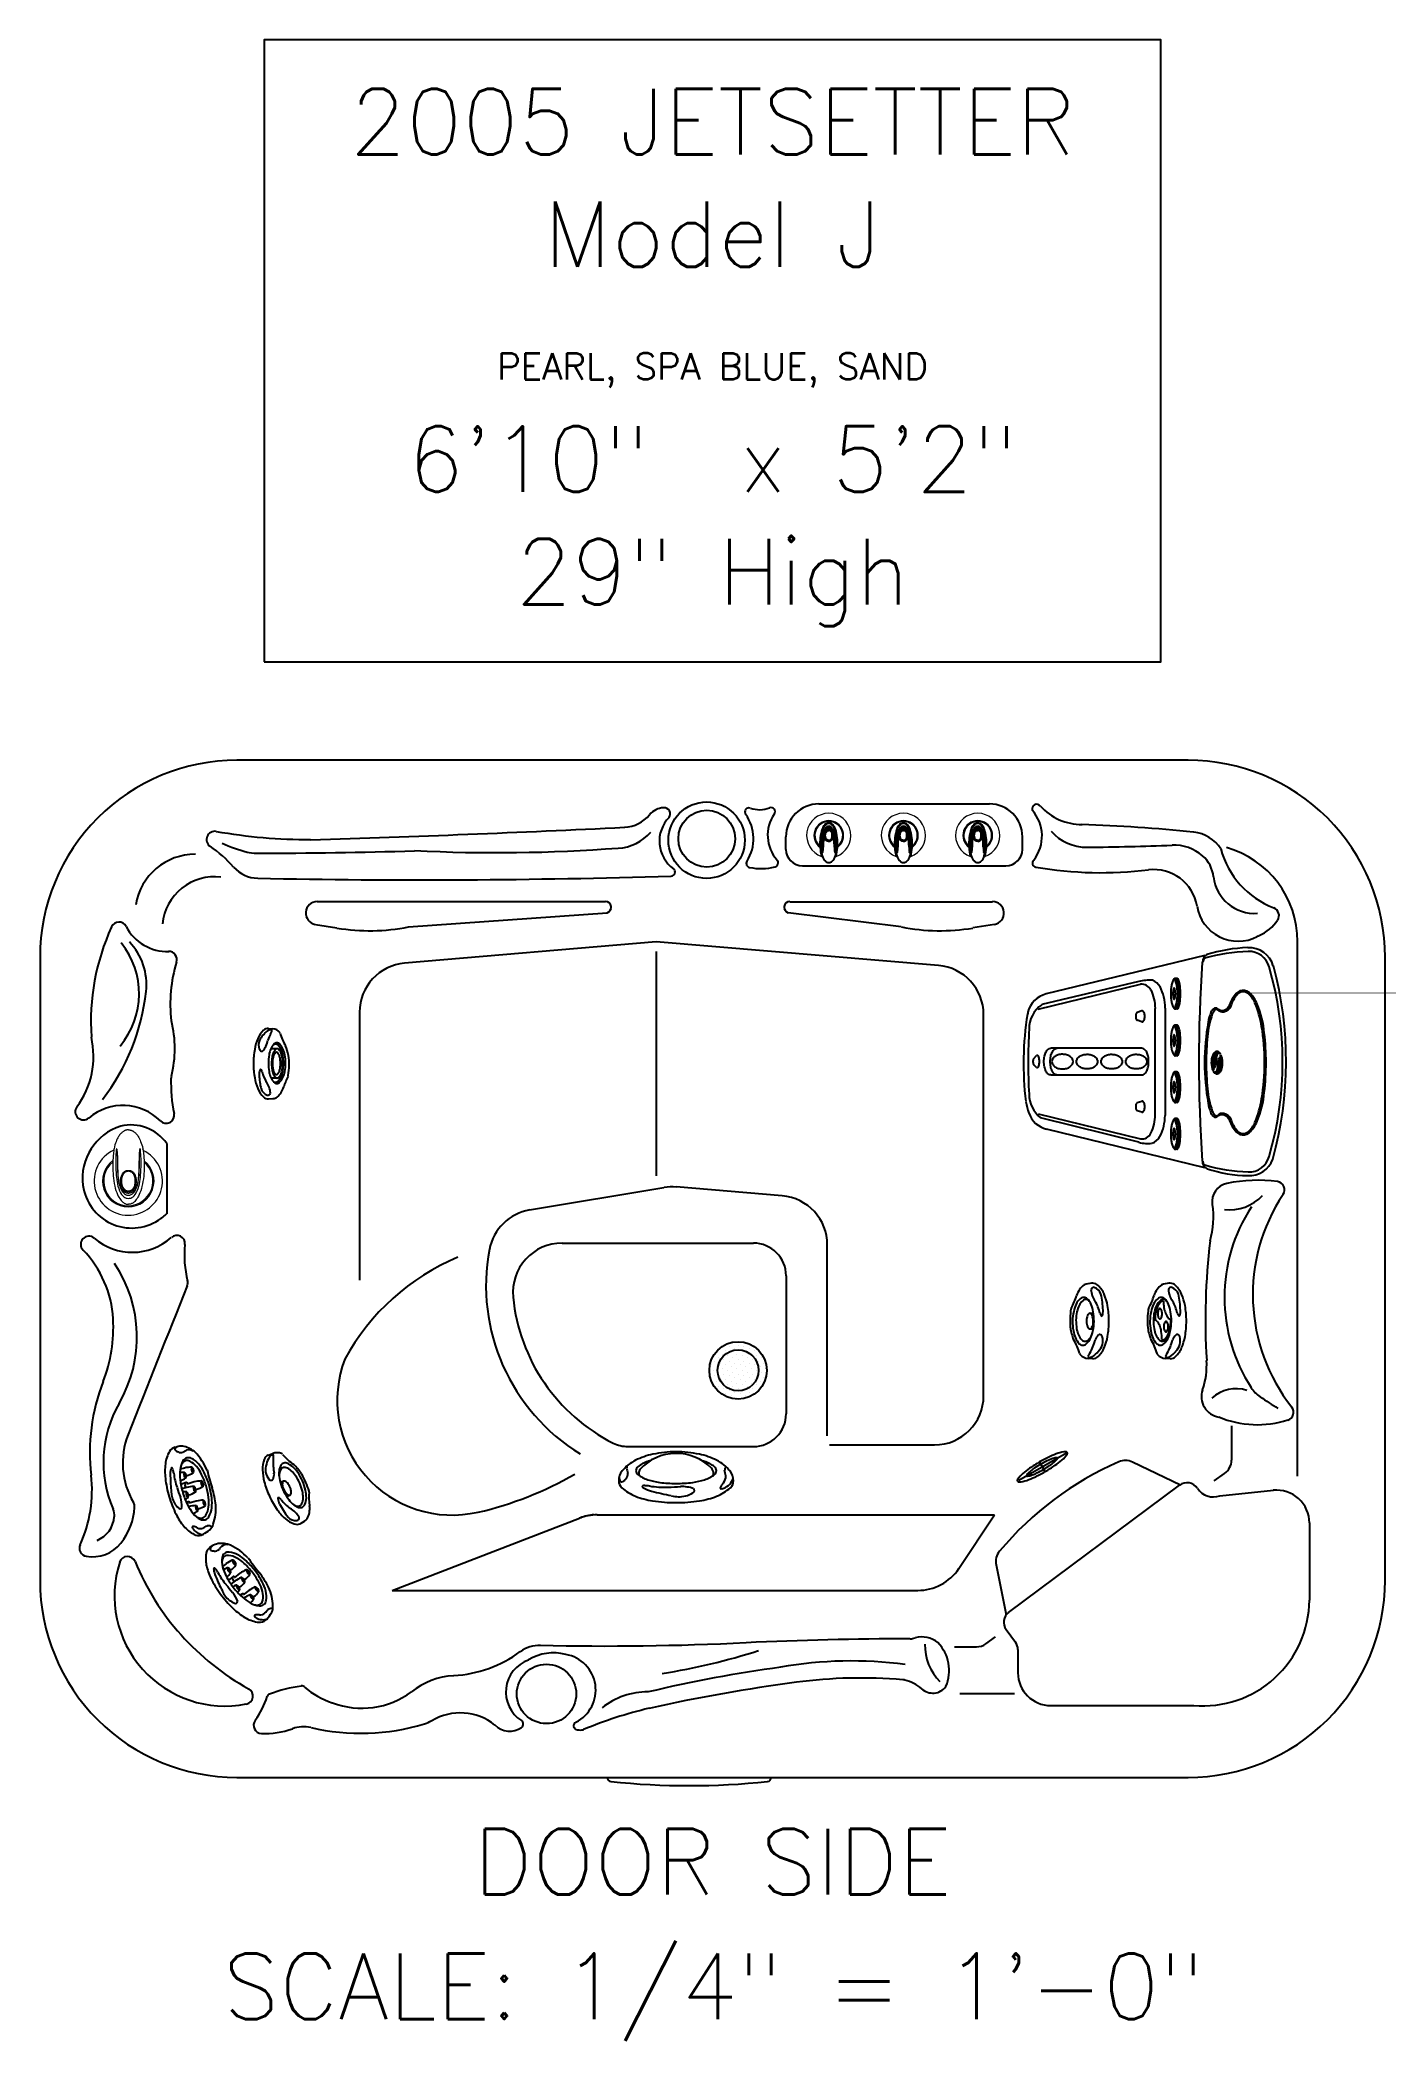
# Model space of a CAD drawing. Extents: x 529 to 611, y 656 to 778.
import ezdxf
from ezdxf.enums import TextEntityAlignment as Align

# ---------------------------------------------------------------- set-up
doc = ezdxf.new("R2010")
doc.units = 0
doc.header["$MEASUREMENT"] = 0
for name, color, linetype in [('1', 4, 'Continuous'), ('DIM', 3, 'Continuous'), ('DOMESTIC', 7, 'Continuous'), ('PART', 4, 'Continuous')]:
    doc.layers.add(name, color=color, linetype=linetype)
doc.styles.add('SIMPLEX', font='simplex')
doc.styles.get("Standard").update_dxf_attribs({"font": 'simplex.shx', "height": 20})

msp = doc.modelspace()

# ---------------------------------------------------------------- texts
at = {"layer": 'DIM', "style": 'SIMPLEX'}
for s, p in [('2005 JETSETTER', (570.27, 771.39)), ('Model J', (570.27, 764.53)), ('6\'10"  x 5\'2"', (570.27, 750.82)), ('29" High', (570.27, 743.96)), ('DOOR SIDE', (570.27, 665.32)), ('SCALE: 1/4" = 1\'-0"', (570.34, 657.73))]:
    msp.add_text(s, height=4, dxfattribs=at).set_placement(p, align=Align.CENTER)
at = {"layer": 'DOMESTIC', "color": 3}
msp.add_text('PEARL, SPA BLUE, SAND', height=1.6, dxfattribs=at).set_placement((570.27, 757.67), align=Align.CENTER)

# ---------------------------------------------------------------- blocks, each defined once
blk = doc.blocks.new('GATLING')
at = {"layer": '1', "color": 2}
for p, q in [((1.21, 2.8), (1.38, 2.79)), ((1.21, -2.8), (1.32, -2.79))]:
    blk.add_line(p, q, dxfattribs=at)
at = {"layer": '1', "color": 3}
for p, q in [((1.4, 1.4), (1.12, 1.41)), ((1.19, 0.24), (0.88, 0.24)), ((1.24, 0.53), (0.9, 0.52)), ((1.72, 0.43), (1.27, 0.43)), ((1.03, -0.64), (0.91, -0.63)), ((0.99, -0.92), (0.96, -0.92)), ((1.51, -0.74), (1.06, -0.73))]:
    blk.add_line(p, q, dxfattribs=at)
at = {"layer": '1', "color": 2}
blk.add_lwpolyline([(1.21, 2.8, 0.193348), (0.81, 2.64, 0.100017), (0.35, 1.98, 0.057784), (0.1, 1.14, 0.044332), (0, 0, 0.044332), (0.1, -1.14, 0.057784), (0.35, -1.98, 0.100017), (0.81, -2.64, 0.193348), (1.21, -2.8, 0.193348)], format="xyb", dxfattribs=at)
blk.add_lwpolyline([(2.54, 0, 0.043581), (2.47, 0.8, 0.056954), (2.3, 1.39, 0.099412), (1.98, 1.85, 0.195606), (1.71, 1.96, 0.195606), (1.43, 1.85, 0.099412), (1.11, 1.39, 0.056954), (0.94, 0.8, 0.043581), (0.87, 0, 0.043581), (0.94, -0.8, 0.056954), (1.11, -1.39, 0.099412), (1.43, -1.86, 0.195606), (1.71, -1.97, 0.195606), (1.98, -1.86, 0.099412), (2.3, -1.39, 0.056954), (2.47, -0.8, 0.043581)], format="xyb", close=True, dxfattribs=at)
at = {"layer": '1', "color": 3}
for points in [[(2.35, 0, 0.043581), (2.29, 0.74, 0.056954), (2.13, 1.28, 0.099412), (1.83, 1.71, 0.195606), (1.58, 1.82, 0.195606), (1.33, 1.71, 0.022381), (1.25, 1.63, 0.056954)], [(1.24, 0.53, 0.196601), (1.19, 0.51, 0.099139), (1.14, 0.43, 0.056591), (1.11, 0.33, 0.027173), (1.1, 0.24, 0.043254)], [(1.33, 0.43, 0.093296), (1.28, 0.51, 0.196601), (1.24, 0.53, 0.196601)], [(1.13, -0.73, 0.069632), (1.11, -0.69, 0.107057), (1.07, -0.65, 0.149849), (1.03, -0.64, 0.149849), (1, -0.65, 0.107057), (0.96, -0.69, 0.075377), (0.94, -0.74, 0.023026), (0.93, -0.76, 0.062151)], [(1.25, -1.63, 0.022381), (1.33, -1.72, 0.195606), (1.58, -1.82, 0.195606), (1.83, -1.72, 0.099412), (2.13, -1.29, 0.056954), (2.29, -0.74, 0.043581), (2.35, 0, 0.043581)]]:
    blk.add_lwpolyline(points, format="xyb", dxfattribs=at)
for points in [[(1.82, 1.02, 0.196744), (1.84, 1.03, 0.0991), (1.86, 1.06, 0.056539), (1.88, 1.1, 0.043208), (1.88, 1.16, 0.043208), (1.88, 1.21, 0.056539), (1.87, 1.25, 0.0991), (1.85, 1.29, 0.196744), (1.83, 1.29, 0.196744), (1.81, 1.29, 0.0991), (1.79, 1.25, 0.056539), (1.77, 1.21, 0.043208), (1.77, 1.16, 0.043208), (1.77, 1.1, 0.056539), (1.78, 1.06, 0.0991), (1.81, 1.03, 0.196744)], [(1.29, 0.84, 0.196744), (1.31, 0.85, 0.0991), (1.33, 0.88, 0.056539), (1.35, 0.92, 0.043208), (1.35, 0.98, 0.043208), (1.35, 1.03, 0.056539), (1.34, 1.07, 0.0991), (1.32, 1.1, 0.196744), (1.3, 1.11, 0.196744), (1.28, 1.1, 0.0991), (1.26, 1.07, 0.056539), (1.24, 1.03, 0.043208), (1.24, 0.98, 0.043208), (1.24, 0.92, 0.056539), (1.25, 0.88, 0.0991), (1.28, 0.85, 0.196744)], [(1.62, -0.14, 0.196744), (1.63, -0.14, 0.0991), (1.66, -0.1, 0.056539), (1.67, -0.06, 0.043208), (1.67, -0.01, 0.043208), (1.67, 0.05, 0.056539), (1.66, 0.09, 0.0991), (1.64, 0.12, 0.196744), (1.62, 0.13, 0.196744), (1.6, 0.12, 0.0991), (1.58, 0.09, 0.056539), (1.57, 0.05, 0.043208), (1.56, -0.01, 0.043208), (1.56, -0.06, 0.056539), (1.58, -0.1, 0.0991), (1.6, -0.13, 0.196744)], [(2.15, 0.04, 0.196744), (2.16, 0.05, 0.0991), (2.19, 0.08, 0.056539), (2.2, 0.12, 0.043208), (2.2, 0.18, 0.043208), (2.2, 0.23, 0.056539), (2.19, 0.28, 0.0991), (2.17, 0.31, 0.196744), (2.15, 0.32, 0.196744), (2.13, 0.31, 0.0991), (2.11, 0.28, 0.056539), (2.1, 0.24, 0.043208), (2.09, 0.18, 0.043208), (2.09, 0.13, 0.056539), (2.11, 0.09, 0.0991), (2.13, 0.05, 0.196744)], [(1.09, -0.33, 0.196744), (1.11, -0.32, 0.0991), (1.13, -0.29, 0.056539), (1.14, -0.25, 0.043208), (1.15, -0.19, 0.043208), (1.14, -0.14, 0.056539), (1.13, -0.1, 0.0991), (1.11, -0.06, 0.196744), (1.09, -0.06, 0.196744), (1.07, -0.06, 0.0991), (1.05, -0.1, 0.056539), (1.04, -0.14, 0.043208), (1.03, -0.19, 0.043208), (1.04, -0.25, 0.056539), (1.05, -0.29, 0.0991), (1.07, -0.32, 0.196744)], [(1.41, -1.3, 0.196744), (1.43, -1.3, 0.0991), (1.45, -1.26, 0.056539), (1.46, -1.22, 0.043208), (1.47, -1.17, 0.043208), (1.46, -1.11, 0.056539), (1.45, -1.07, 0.0991), (1.43, -1.04, 0.196744), (1.41, -1.03, 0.196744), (1.39, -1.04, 0.0991), (1.37, -1.07, 0.056539), (1.36, -1.11, 0.043208), (1.35, -1.17, 0.043208), (1.36, -1.22, 0.056539), (1.37, -1.26, 0.0991), (1.39, -1.29, 0.196744)], [(1.94, -1.12, 0.196744), (1.96, -1.11, 0.0991), (1.98, -1.08, 0.056539), (1.99, -1.04, 0.043208), (2, -0.99, 0.043208), (1.99, -0.93, 0.056539), (1.98, -0.89, 0.0991), (1.96, -0.86, 0.196744), (1.94, -0.85, 0.196744), (1.92, -0.86, 0.0991), (1.9, -0.89, 0.056539), (1.89, -0.93, 0.043208), (1.88, -0.98, 0.043208), (1.89, -1.04, 0.056539), (1.9, -1.08, 0.0991), (1.92, -1.11, 0.196744)]]:
    blk.add_lwpolyline(points, format="xyb", close=True, dxfattribs=at)
for centre, radius, start, end in [((1.23, 2.66), 0.077, 120.8909, 197.2751), ((1.54, 2.8), 0.413, 202.7326, 235.2979), ((1.42, 2.3), 0.483, 92.1, 118.7393), ((1.56, 2.73), 0.376, 226.2502, 274.1869), ((2.02, 0.77), 1.65, 150.3077, 165.1029), ((0.78, 1.48), 0.222, 133.3005, 150.1209), ((4.72, 0.59), 4.1, 170.1534, 182.7294), ((0.65, 1.61), 0.0347, 15.6536, 133.3005), ((0.41, 1.55), 0.288, 357.2297, 15.6536), ((-0.72, 1.51), 1.42, 350.9444, 0.7444), ((1.3, -0.71), 2.12, 75.5631, 87.2483), ((2.08, 0.77), 1.66, 98.4951, 107.2413), ((1.85, 1.95), 0.457, 40.5562, 92.6384), ((1.82, 1.3), 0.0452, 28.2314, 75.5631), ((1.57, 1.16), 0.328, 330.724, 28.2314), ((2.1, -0.2), 1.94, 167.2138, 177.1293), ((10.04, -1.54), 9.99, 164.136, 169.7962), ((21.76, 1.05), 21.15, 181.7867, 183.4512), ((0.56, -2.06), 2.12, 75.5631, 81.6792), ((0.89, 2.15), 1.41, 271.4732, 286.5186), ((0.77, -0.89), 2.12, 75.5631, 82.494), ((1.09, -1.88), 2.12, 75.5631, 87.2483), ((1.29, 1.11), 0.0452, 28.2314, 75.5631), ((1.28, 0.84), 0.0452, 286.5186, 330.724), ((1.04, 0.98), 0.328, 330.724, 28.2314), ((1.42, 2.33), 1.41, 268.376, 286.5186), ((1.61, 0.13), 0.0452, 28.2314, 75.5631), ((1.36, 0), 0.328, 330.724, 28.2314), ((1.75, 1.36), 1.41, 268.376, 286.5186), ((1.62, -1.69), 2.12, 75.5631, 87.2483), ((1.81, 1.02), 0.0452, 286.5186, 330.724), ((2.14, 0.32), 0.0452, 28.2314, 75.5631), ((2.14, 0.05), 0.0452, 286.5186, 330.724), ((1.89, 0.18), 0.328, 330.724, 28.2314), ((1.38, -0.16), 1.22, 176.9815, 212.3393), ((0.46, -0.76), 0.132, 206.328, 312.8004), ((-1.3, -0.25), 1.95, 341.9435, 0.8708), ((0.69, 0.98), 1.41, 278.1135, 286.5186), ((0.88, -3.04), 2.12, 75.5631, 87.2483), ((1.08, -0.05), 0.0452, 28.2314, 75.5631), ((1.08, -0.33), 0.0452, 286.5186, 330.724), ((0.83, -0.19), 0.328, 330.724, 28.2314), ((1.22, 1.17), 1.41, 268.376, 286.5186), ((1.4, -1.03), 0.0452, 28.2314, 75.5631), ((1.15, -1.16), 0.328, 330.724, 28.2314), ((1.54, 0.19), 1.41, 268.376, 286.5186), ((1.41, -2.85), 2.12, 75.5631, 87.2483), ((1.61, -0.14), 0.0452, 286.5186, 330.724), ((1.93, -0.85), 0.0452, 28.2314, 75.5631), ((1.93, -1.12), 0.0452, 286.5186, 330.724), ((1.68, -0.98), 0.328, 330.724, 28.2314), ((0.91, -2.21), 0.09, 148.2013, 201.1912), ((0.86, -2.18), 0.0292, 65.8579, 148.2013), ((1.58, -2.06), 0.775, 193.4651, 246.5018), ((0.51, -2.96), 0.89, 47.2493, 65.8579), ((1.41, -1.97), 0.455, 228.0526, 274.8017), ((1.01, 0.01), 1.41, 274.4064, 286.5186), ((1.4, -1.3), 0.0452, 286.5186, 330.724), ((-1.89, 14.65), 17.39, 281.0756, 281.9807), ((1.72, -2.68), 0.31, 42.7339, 90.5261), ((1.33, -2.66), 0.128, 239.8654, 281.1187), ((1.87, -2.51), 0.0893, 340.7772, 27.6848)]:
    blk.add_arc(centre, radius, start, end, dxfattribs=at)
at = {"layer": '1', "color": 2}
for centre, radius, start, end in [((1.07, 1.15), 1.67, 65.4841, 79.0713), ((0.9, 1.24), 1.67, 32.6817, 58.9726), ((-1.25, 0.39), 3.96, 7.1716, 26.3033), ((11.01, 0.22), 8.35, 175.468, 183.2308), ((-2.39, -0.34), 5.06, 349.0363, 1.0403), ((1.46, -1.96), 0.762, 296.9368, 327.2279), ((-0.2, -0.71), 2.84, 324.0226, 347.8878), ((0.74, -0.1), 2.75, 282.2017, 292.7059)]:
    blk.add_arc(centre, radius, start, end, dxfattribs=at)
blk = doc.blocks.new('STANDARD')
at = {"layer": '1', "color": 2}
for p, q in [((0.98, 2.3), (1.28, 2.28)), ((1.16, 0.47), (0.95, 0.47)), ((1.17, -0.47), (0.94, -0.47)), ((0.98, -2.3), (1.06, -2.3))]:
    blk.add_line(p, q, dxfattribs=at)
blk.add_lwpolyline([(0.98, 2.3, 0.194738), (0.66, 2.17, 0.099647), (0.29, 1.63, 0.057272), (0.08, 0.94, 0.043868), (0, 0, 0.043868), (0.08, -0.94, 0.057272), (0.29, -1.63, 0.099647), (0.66, -2.17, 0.194738), (0.98, -2.3, 0.194738)], format="xyb", dxfattribs=at)
for points in [[(1.54, -1.44, 0.188918), (1.75, -1.36, 0.101146), (2, -1.03, 0.059435), (2.15, -0.59, 0.045845), (2.22, 0, 0.045845), (2.17, 0.59, 0.059435), (2.04, 1.03, 0.101146), (1.81, 1.38, 0.188918), (1.59, 1.47, 0.188918), (1.38, 1.39, 0.101146), (1.12, 1.05, 0.059435), (0.98, 0.61, 0.045845), (0.91, 0.02, 0.045845), (0.96, -0.57, 0.059435), (1.08, -1.01, 0.101146), (1.32, -1.36, 0.188918)], [(1.17, -0.47, 0.191184), (1.23, -0.44, 0.100578), (1.31, -0.33, 0.058587), (1.35, -0.19, 0.045064), (1.37, 0, 0.045064), (1.35, 0.2, 0.058587), (1.31, 0.34, 0.100578), (1.23, 0.45, 0.191184), (1.16, 0.47, 0.191184), (1.09, 0.45, 0.100578), (1.02, 0.34, 0.058587), (0.97, 0.19, 0.045064), (0.96, 0, 0.045064), (0.98, -0.19, 0.058587), (1.02, -0.33, 0.100578), (1.1, -0.44, 0.191184)]]:
    blk.add_lwpolyline(points, format="xyb", close=True, dxfattribs=at)
at = {"layer": '1', "color": 3}
for points in [[(1.41, -1.31, 0.188918), (1.6, -1.24, 0.101146), (1.82, -0.95, 0.059435), (1.95, -0.57, 0.045845), (2.01, -0.05, 0.045845), (1.97, 0.46, 0.059435), (1.86, 0.85, 0.101146), (1.65, 1.15, 0.188918), (1.46, 1.23, 0.188918), (1.27, 1.16, 0.101146), (1.05, 0.86, 0.010554), (1.03, 0.8, 0.045845)], [(1.17, -1.18, 0.021992), (1.23, -1.23, 0.188918), (1.41, -1.31, 0.188918)]]:
    blk.add_lwpolyline(points, format="xyb", dxfattribs=at)
for centre, radius, start, end in [((1.26, 1.2), 0.889, 132.7569, 196.3026), ((1.72, 1.03), 1.35, 122.169, 142.4355), ((4.56, 0.13), 3.86, 151.6164, 164.6623), ((1.18, 1.85), 0.366, 80.8518, 118.9625), ((0.57, 2.43), 0.76, 322.2664, 339.394), ((1.24, 2.16), 0.0439, 357.8341, 81.7245), ((0.58, 1.01), 0.188, 199.4752, 259.1487), ((0.57, 0.93), 0.103, 259.1487, 312.5754), ((0.09, 1.44), 0.801, 312.5754, 339.0523), ((1.29, -0.62), 0.931, 162.2988, 182.6181), ((5.42, -0.5), 5.06, 181.9016, 192.9406), ((0.45, -0.36), 0.0541, 73.5871, 165.6626), ((0.16, -0.58), 0.411, 13.2926, 41.4318), ((2.73, -0.06), 2.21, 190.9737, 211.2098), ((-0.34, -2.03), 1.44, 4.4001, 34.9907), ((1.09, -1.45), 0.629, 196.8623, 251.9047), ((0.94, -1.9), 0.155, 249.9578, 352.6608)]:
    blk.add_arc(centre, radius, start, end, dxfattribs=at)
at = {"layer": '1', "color": 2}
for centre, radius, start, end in [((1.25, 1.61), 0.669, 40.7757, 87.76), ((1.63, 1.94), 0.168, 15.685, 40.7757), ((5.17, 2.93), 3.51, 195.685, 210.8178), ((-0.65, 0), 3.03, 7.7761, 22.0333), ((-3.28, 0), 5.65, 352.4729, 4.1121), ((5.38, -2.58), 3.56, 149.904, 163.1848), ((2.15, -0.71), 0.168, 329.904, 352.4729), ((1.03, -0.94), 1.36, 271.2926, 290.5173), ((0.73, -1.17), 1.3, 306.4998, 342.6906)]:
    blk.add_arc(centre, radius, start, end, dxfattribs=at)
blk = doc.blocks.new('DIVERTERVALVE')
at = {"layer": '1', "linetype": 'Continuous', "lineweight": 0}
for points in [[(-0.9, -1.9), (-0.9, -1.87), (-0.91, -1.82), (-0.92, -1.75), (-0.93, -1.66), (-0.94, -1.55), (-0.95, -1.42), (-0.96, -1.27), (-0.97, -1.11), (-0.97, -0.93), (-0.97, -0.76), (-0.96, -0.6), (-0.95, -0.44), (-0.94, -0.29), (-0.92, -0.14), (-0.89, 0.02), (-0.87, 0.17), (-0.83, 0.32), (-0.8, 0.46), (-0.76, 0.59), (-0.71, 0.71), (-0.67, 0.82), (-0.63, 0.91), (-0.58, 0.99), (-0.54, 1.07), (-0.49, 1.13), (-0.45, 1.19), (-0.4, 1.24), (-0.36, 1.28), (-0.32, 1.31), (-0.28, 1.34), (-0.24, 1.36), (-0.2, 1.37), (-0.17, 1.39), (-0.14, 1.4), (-0.11, 1.4), (-0.07, 1.41), (-0.04, 1.41), (-0.01, 1.41)], [(0.89, -1.9), (0.89, -1.87), (0.89, -1.82), (0.9, -1.75), (0.91, -1.66), (0.92, -1.55), (0.93, -1.42), (0.94, -1.28), (0.95, -1.12), (0.95, -0.95), (0.95, -0.78), (0.94, -0.62), (0.93, -0.46), (0.92, -0.32), (0.91, -0.17), (0.88, -0.01), (0.85, 0.15), (0.82, 0.3), (0.79, 0.44), (0.75, 0.57), (0.7, 0.7), (0.66, 0.81), (0.61, 0.91), (0.57, 0.99), (0.52, 1.07), (0.47, 1.13), (0.43, 1.19), (0.38, 1.24), (0.34, 1.28), (0.3, 1.31), (0.26, 1.34), (0.22, 1.36), (0.19, 1.37), (0.16, 1.39), (0.12, 1.4), (0.09, 1.4), (0.06, 1.41), (0.03, 1.41), (-0.01, 1.41)], [(-0.9, -1.9), (-0.9, -1.9), (-0.9, -1.91), (-0.9, -1.93), (-0.89, -1.95), (-0.89, -1.97)], [(-0.01, -3.13), (-0.01, -3.13), (-0.02, -3.13), (-0.02, -3.13), (-0.03, -3.13), (-0.04, -3.12), (-0.04, -3.12), (-0.05, -3.12), (-0.06, -3.12), (-0.07, -3.12), (-0.08, -3.12), (-0.09, -3.12), (-0.11, -3.12), (-0.12, -3.11), (-0.13, -3.11), (-0.15, -3.11), (-0.16, -3.1), (-0.18, -3.1), (-0.2, -3.09), (-0.22, -3.08), (-0.24, -3.07), (-0.27, -3.06), (-0.29, -3.05), (-0.32, -3.03), (-0.34, -3.01), (-0.37, -2.99), (-0.4, -2.97), (-0.44, -2.94), (-0.47, -2.9), (-0.5, -2.86), (-0.54, -2.82), (-0.58, -2.77), (-0.61, -2.71), (-0.65, -2.65), (-0.68, -2.58), (-0.72, -2.5), (-0.75, -2.42), (-0.79, -2.32), (-0.82, -2.22), (-0.86, -2.1), (-0.89, -1.97)], [(-0.01, -3.13), (0, -3.13), (0, -3.13), (0.01, -3.13), (0.01, -3.13), (0.02, -3.12), (0.03, -3.12), (0.04, -3.12), (0.05, -3.12), (0.06, -3.12), (0.07, -3.12), (0.08, -3.12), (0.09, -3.12), (0.1, -3.11), (0.12, -3.11), (0.13, -3.11), (0.15, -3.1), (0.17, -3.1), (0.19, -3.09), (0.21, -3.08), (0.23, -3.07), (0.25, -3.06), (0.28, -3.05), (0.3, -3.03), (0.33, -3.01), (0.36, -2.99), (0.39, -2.96), (0.42, -2.93), (0.46, -2.9), (0.49, -2.86), (0.53, -2.81), (0.56, -2.76), (0.6, -2.71), (0.63, -2.64), (0.67, -2.57), (0.71, -2.49), (0.74, -2.4), (0.78, -2.31), (0.81, -2.21), (0.84, -2.09), (0.87, -1.97)], [(0.87, -1.97), (0.88, -1.95), (0.88, -1.93), (0.88, -1.91), (0.88, -1.9), (0.89, -1.9)]]:
    blk.add_lwpolyline(points, dxfattribs=at)
at = {"layer": '1', "color": 3, "lineweight": 0}
for points in [[(-0.01, 1.06), (-0.07, 1.05), (-0.15, 1.04), (-0.22, 1), (-0.29, 0.95), (-0.36, 0.89), (-0.42, 0.81), (-0.49, 0.71), (-0.54, 0.59), (-0.6, 0.45), (-0.64, 0.3), (-0.68, 0.16), (-0.7, 0.03), (-0.72, -0.1), (-0.74, -0.23), (-0.75, -0.37), (-0.76, -0.52), (-0.77, -0.69), (-0.78, -0.88), (-0.78, -1.08), (-0.78, -1.31), (-0.77, -1.56), (-0.75, -1.85)], [(-0.01, 0.86), (-0.09, 0.85), (-0.17, 0.82), (-0.25, 0.78), (-0.32, 0.72), (-0.39, 0.64), (-0.45, 0.53), (-0.51, 0.4), (-0.56, 0.24), (-0.6, 0.06), (-0.63, -0.14), (-0.66, -0.37), (-0.67, -0.62), (-0.68, -0.86), (-0.68, -1.07), (-0.68, -1.26), (-0.68, -1.43), (-0.68, -1.58), (-0.69, -1.72), (-0.7, -1.84), (-0.72, -1.95)], [(-0.71, -1.96), (-0.69, -1.87), (-0.68, -1.76), (-0.67, -1.64), (-0.66, -1.5), (-0.66, -1.34), (-0.65, -1.17), (-0.65, -0.98), (-0.65, -0.78), (-0.64, -0.6), (-0.63, -0.45), (-0.62, -0.31), (-0.61, -0.19), (-0.6, -0.07), (-0.58, 0.03), (-0.56, 0.12), (-0.54, 0.2), (-0.52, 0.27), (-0.5, 0.34), (-0.47, 0.39), (-0.45, 0.44), (-0.42, 0.49), (-0.39, 0.53), (-0.37, 0.56), (-0.34, 0.59), (-0.32, 0.62), (-0.29, 0.64), (-0.27, 0.65), (-0.25, 0.67), (-0.23, 0.68), (-0.21, 0.69), (-0.19, 0.7), (-0.17, 0.71), (-0.16, 0.72), (-0.14, 0.72), (-0.13, 0.73), (-0.11, 0.73), (-0.1, 0.73), (-0.09, 0.74), (-0.08, 0.74), (-0.07, 0.74), (-0.06, 0.74), (-0.05, 0.74), (-0.05, 0.74), (-0.04, 0.74), (-0.03, 0.75), (-0.03, 0.75), (-0.02, 0.75), (-0.02, 0.75), (-0.01, 0.75), (-0.01, 0.75)], [(-0.01, -0.65), (-0.02, -0.65), (-0.04, -0.65), (-0.05, -0.65), (-0.07, -0.65), (-0.09, -0.65), (-0.11, -0.64), (-0.13, -0.64), (-0.15, -0.63), (-0.18, -0.62), (-0.21, -0.6), (-0.24, -0.59), (-0.27, -0.56), (-0.3, -0.53), (-0.33, -0.5), (-0.36, -0.46), (-0.39, -0.42), (-0.42, -0.37), (-0.43, -0.32), (-0.45, -0.27), (-0.46, -0.22), (-0.47, -0.18), (-0.48, -0.14), (-0.48, -0.11), (-0.48, -0.07), (-0.48, -0.05), (-0.48, -0.02), (-0.48, 0.01), (-0.48, 0.03), (-0.48, 0.06), (-0.48, 0.09), (-0.48, 0.12), (-0.47, 0.16), (-0.46, 0.2), (-0.45, 0.25), (-0.44, 0.29), (-0.43, 0.33), (-0.41, 0.37), (-0.39, 0.41), (-0.38, 0.44), (-0.36, 0.46), (-0.34, 0.49), (-0.32, 0.51), (-0.3, 0.53), (-0.29, 0.55), (-0.27, 0.56), (-0.26, 0.57), (-0.24, 0.58), (-0.23, 0.59), (-0.22, 0.6), (-0.2, 0.6), (-0.19, 0.61), (-0.17, 0.62), (-0.15, 0.63), (-0.13, 0.63), (-0.1, 0.64), (-0.07, 0.65), (-0.04, 0.65), (-0.01, 0.65)], [(-0.01, 0.6), (-0.03, 0.6), (-0.05, 0.59), (-0.07, 0.59), (-0.09, 0.59), (-0.12, 0.58), (-0.14, 0.57), (-0.16, 0.57), (-0.18, 0.56), (-0.19, 0.55), (-0.21, 0.54), (-0.22, 0.53), (-0.24, 0.51), (-0.26, 0.5), (-0.27, 0.48), (-0.29, 0.47), (-0.3, 0.45), (-0.31, 0.44), (-0.32, 0.42), (-0.34, 0.4), (-0.35, 0.38), (-0.36, 0.36), (-0.37, 0.33), (-0.38, 0.3), (-0.39, 0.27), (-0.4, 0.23), (-0.41, 0.19), (-0.42, 0.15), (-0.43, 0.1), (-0.43, 0.04), (-0.43, -0.02), (-0.43, -0.1), (-0.42, -0.17), (-0.4, -0.24), (-0.38, -0.3), (-0.36, -0.35), (-0.34, -0.4), (-0.31, -0.44), (-0.28, -0.47), (-0.26, -0.5), (-0.23, -0.52), (-0.21, -0.54), (-0.18, -0.55), (-0.16, -0.57), (-0.14, -0.57), (-0.12, -0.58), (-0.1, -0.59), (-0.08, -0.59), (-0.07, -0.59), (-0.05, -0.59), (-0.04, -0.6), (-0.03, -0.6), (-0.02, -0.6), (-0.01, -0.6)], [(0.73, -1.85), (0.75, -1.56), (0.76, -1.3), (0.76, -1.07), (0.76, -0.86), (0.75, -0.68), (0.74, -0.51), (0.73, -0.36), (0.72, -0.22), (0.7, -0.09), (0.68, 0.04), (0.66, 0.17), (0.63, 0.3), (0.58, 0.45), (0.53, 0.59), (0.47, 0.71), (0.41, 0.81), (0.34, 0.89), (0.28, 0.95), (0.21, 1), (0.13, 1.04), (0.06, 1.05), (-0.01, 1.06)], [(0.7, -1.95), (0.69, -1.84), (0.68, -1.72), (0.67, -1.58), (0.66, -1.42), (0.66, -1.25), (0.66, -1.07), (0.66, -0.86), (0.66, -0.64), (0.64, -0.39), (0.62, -0.15), (0.59, 0.05), (0.54, 0.23), (0.5, 0.39), (0.44, 0.52), (0.37, 0.63), (0.3, 0.72), (0.23, 0.78), (0.16, 0.82), (0.08, 0.85), (-0.01, 0.86)], [(-0.01, 0.75), (0, 0.75), (0, 0.75), (0.01, 0.75), (0.01, 0.75), (0.02, 0.75), (0.02, 0.74), (0.03, 0.74), (0.04, 0.74), (0.05, 0.74), (0.06, 0.74), (0.07, 0.74), (0.08, 0.74), (0.09, 0.73), (0.1, 0.73), (0.11, 0.73), (0.13, 0.72), (0.14, 0.72), (0.16, 0.71), (0.17, 0.7), (0.19, 0.69), (0.21, 0.68), (0.23, 0.67), (0.26, 0.65), (0.28, 0.63), (0.3, 0.61), (0.33, 0.59), (0.36, 0.56), (0.38, 0.52), (0.41, 0.48), (0.43, 0.44), (0.46, 0.38), (0.49, 0.33), (0.51, 0.26), (0.53, 0.18), (0.55, 0.1), (0.57, 0.01), (0.58, -0.09), (0.6, -0.21), (0.61, -0.33), (0.62, -0.47), (0.62, -0.61), (0.63, -0.78), (0.63, -0.96), (0.64, -1.15), (0.64, -1.33), (0.64, -1.49), (0.65, -1.64), (0.66, -1.76), (0.68, -1.87), (0.7, -1.96)], [(-0.01, 0.65), (0.03, 0.65), (0.06, 0.65), (0.09, 0.64), (0.11, 0.63), (0.14, 0.63), (0.15, 0.62), (0.17, 0.61), (0.19, 0.6), (0.2, 0.6), (0.21, 0.59), (0.23, 0.58), (0.24, 0.57), (0.25, 0.56), (0.27, 0.55), (0.29, 0.53), (0.31, 0.51), (0.32, 0.49), (0.34, 0.47), (0.36, 0.44), (0.38, 0.41), (0.39, 0.37), (0.41, 0.34), (0.42, 0.3), (0.44, 0.25), (0.45, 0.21), (0.45, 0.17), (0.46, 0.13), (0.46, 0.1), (0.47, 0.06), (0.47, 0.04), (0.47, 0.01), (0.47, -0.01), (0.47, -0.04), (0.47, -0.07), (0.46, -0.1), (0.46, -0.13), (0.46, -0.17), (0.45, -0.22), (0.44, -0.26), (0.42, -0.31), (0.4, -0.36), (0.38, -0.41), (0.35, -0.45), (0.32, -0.5), (0.29, -0.53), (0.26, -0.56), (0.23, -0.58), (0.19, -0.6), (0.17, -0.62), (0.14, -0.63), (0.11, -0.64), (0.09, -0.64), (0.07, -0.65), (0.05, -0.65), (0.04, -0.65), (0.02, -0.65), (0.01, -0.65), (-0.01, -0.65)], [(-0.01, -0.6), (0, -0.6), (0.01, -0.6), (0.02, -0.6), (0.04, -0.59), (0.05, -0.59), (0.07, -0.59), (0.08, -0.59), (0.1, -0.58), (0.12, -0.57), (0.14, -0.57), (0.16, -0.56), (0.19, -0.54), (0.21, -0.52), (0.24, -0.5), (0.26, -0.48), (0.29, -0.45), (0.31, -0.41), (0.34, -0.37), (0.36, -0.32), (0.38, -0.27), (0.39, -0.2), (0.41, -0.13), (0.41, -0.06), (0.42, 0.01), (0.41, 0.07), (0.41, 0.13), (0.4, 0.18), (0.39, 0.23), (0.38, 0.26), (0.37, 0.3), (0.36, 0.33), (0.35, 0.35), (0.33, 0.38), (0.32, 0.4), (0.31, 0.42), (0.3, 0.44), (0.28, 0.45), (0.27, 0.47), (0.26, 0.48), (0.24, 0.5), (0.22, 0.52), (0.21, 0.53), (0.19, 0.54), (0.17, 0.55), (0.16, 0.56), (0.14, 0.57), (0.12, 0.57), (0.1, 0.58), (0.08, 0.59), (0.05, 0.59), (0.03, 0.59), (0.01, 0.6), (-0.01, 0.6)], [(-0.75, -1.85), (-0.75, -1.86), (-0.75, -1.87), (-0.75, -1.89), (-0.74, -1.9), (-0.74, -1.91), (-0.74, -1.92), (-0.74, -1.93), (-0.74, -1.93), (-0.74, -1.94), (-0.74, -1.95), (-0.73, -1.95), (-0.73, -1.96), (-0.73, -1.96), (-0.73, -1.97), (-0.73, -1.97), (-0.72, -1.97), (-0.72, -1.97), (-0.72, -1.97), (-0.72, -1.97), (-0.71, -1.97), (-0.71, -1.96), (-0.71, -1.96)], [(-0.72, -1.95), (-0.71, -1.95), (-0.71, -1.95), (-0.71, -1.96)], [(0.7, -1.96), (0.7, -1.96), (0.7, -1.97), (0.7, -1.97), (0.7, -1.97), (0.7, -1.97), (0.71, -1.97), (0.71, -1.97), (0.71, -1.97), (0.71, -1.96), (0.72, -1.96), (0.72, -1.95), (0.72, -1.95), (0.72, -1.94), (0.72, -1.93), (0.72, -1.92), (0.73, -1.92), (0.73, -1.91), (0.73, -1.9), (0.73, -1.89), (0.73, -1.87), (0.73, -1.86), (0.73, -1.85)], [(0.7, -1.95), (0.7, -1.95), (0.7, -1.95), (0.7, -1.96)]]:
    blk.add_lwpolyline(points, dxfattribs=at)
at = {"layer": '1', "linetype": 'Continuous', "lineweight": 0}
blk.add_arc((0, 0), 2.08, 295.2259, 244.2689, dxfattribs=at)
at = {"layer": '1', "color": 3, "lineweight": 0}
for radius, start, end in [(1.57, 307.1142, 232.1242), (1.5, 309.2973, 229.8845)]:
    blk.add_arc((0, 0), radius, start, end, dxfattribs=at)
blk = doc.blocks.new('94JET')
at = {"layer": '1', "color": 2}
for p, q in [((0.92, 2.15), (1.19, 2.13)), ((1.45, 0.91), (1.06, 0.91)), ((1.45, -0.88), (1.08, -0.88)), ((0.92, -2.15), (1.2, -2.13))]:
    blk.add_line(p, q, dxfattribs=at)
blk.add_lwpolyline([(0.92, 2.15, 0.194525), (0.62, 2.03, 0.099704), (0.27, 1.52, 0.05735), (0.08, 0.87, 0.043939), (0, 0, 0.043939), (0.08, -0.87, 0.05735), (0.27, -1.52, 0.099704), (0.62, -2.03, 0.194525), (0.92, -2.15, 0.194525)], format="xyb", dxfattribs=at)
for points in [[(1.96, 0.03, 0.043317), (1.91, 0.53, 0.056661), (1.8, 0.9, 0.099192), (1.6, 1.2, 0.196409), (1.43, 1.26, 0.196409), (1.26, 1.2, 0.099192), (1.06, 0.9, 0.056661), (0.95, 0.53, 0.043317), (0.91, 0.03, 0.043317), (0.95, -0.48, 0.056661), (1.06, -0.85, 0.099192), (1.26, -1.14, 0.196409), (1.43, -1.21, 0.196409), (1.6, -1.14, 0.099192), (1.8, -0.85, 0.056661), (1.91, -0.48, 0.043317)], [(1.45, -0.88, 0.211502), (1.56, -0.83, 0.094638), (1.69, -0.62, 0.051331), (1.76, -0.35, 0.038645), (1.78, 0.01, 0.038645), (1.76, 0.38, 0.051331), (1.69, 0.64, 0.094638), (1.56, 0.86, 0.211502), (1.45, 0.91, 0.211502), (1.34, 0.86, 0.094638), (1.21, 0.64, 0.051331), (1.14, 0.38, 0.038645), (1.11, 0.01, 0.038645), (1.14, -0.35, 0.051331), (1.21, -0.62, 0.094638), (1.34, -0.83, 0.211502)]]:
    blk.add_lwpolyline(points, format="xyb", close=True, dxfattribs=at)
at = {"layer": '1', "color": 3}
blk.add_lwpolyline([(1.4, -0.66, 0.216678), (1.48, -0.63, 0.092908), (1.58, -0.47, 0.049579), (1.63, -0.26, 0.037156), (1.65, 0.01, 0.037156), (1.63, 0.29, 0.049579), (1.58, 0.49, 0.092908), (1.48, 0.66, 0.216678), (1.4, 0.69, 0.216678), (1.33, 0.66, 0.092908), (1.23, 0.49, 0.049579), (1.18, 0.29, 0.037156), (1.16, 0.01, 0.037156), (1.18, -0.26, 0.049579), (1.23, -0.47, 0.092908), (1.33, -0.63, 0.216678)], format="xyb", close=True, dxfattribs=at)
for points in [[(1.83, 0.03, 0.043317), (1.79, 0.5, 0.056661), (1.69, 0.85, 0.099192), (1.5, 1.12, 0.196409), (1.34, 1.18, 0.139465), (1.22, 1.15, 0.099192)], [(1.22, -1.1, 0.139465), (1.34, -1.13, 0.196409), (1.5, -1.07, 0.099192), (1.69, -0.79, 0.056661), (1.79, -0.44, 0.043317), (1.83, 0.03, 0.043317)]]:
    blk.add_lwpolyline(points, format="xyb", dxfattribs=at)
for centre, radius, start, end in [((1.08, 1.13), 0.762, 158.3465, 199.0444), ((1.78, 0.73), 1.56, 125.9518, 154.4901), ((-3.06, 2.47), 4.08, 339.6279, 345.3447), ((1.06, 1.68), 0.375, 90.333, 121.4248), ((2.52, 0.96), 1.7, 150.2332, 163.6622), ((0.57, 2.17), 0.592, 322.0648, 338.2692), ((1.06, 1.98), 0.0685, 330.254, 90.9551), ((0.54, 0.94), 0.19, 200.0641, 264.4059), ((0.53, 0.82), 0.0654, 264.4059, 313.5517), ((0.06, 1.31), 0.743, 313.5517, 339.6906), ((1.29, -0.66), 0.939, 163.5628, 182.5916), ((4.12, -0.6), 3.77, 181.612, 194.2575), ((0.46, -0.42), 0.0728, 137.8056, 161.5776), ((0.44, -0.4), 0.042, 36.1572, 137.8056), ((0.05, -0.68), 0.517, 19.6286, 36.1572), ((2.77, 0.04), 2.3, 193.6863, 210.4486), ((-0.39, -1.94), 1.44, 5.8985, 34.7447), ((1.01, -1.38), 0.558, 194.4882, 252.9172), ((0.89, -1.78), 0.146, 249.6717, 354.5827)]:
    blk.add_arc(centre, radius, start, end, dxfattribs=at)
at = {"layer": '1', "color": 2}
for centre, radius, start, end in [((1.14, 1.56), 0.573, 35.9872, 85.3803), ((1.51, 1.82), 0.119, 17.5387, 35.9872), ((5.33, 3.03), 3.89, 197.5387, 210.0725), ((-0.39, 0.06), 2.56, 9.9192, 23.5403), ((-1.71, -0.06), 3.89, 350.2358, 8.3326), ((5.97, -2.68), 4.31, 153.4774, 163.0192), ((2, -0.7), 0.119, 333.4774, 350.2358), ((1.16, -1.58), 0.556, 273.3737, 301.881), ((0.34, -0.91), 1.59, 314.1906, 341.365)]:
    blk.add_arc(centre, radius, start, end, dxfattribs=at)
blk = doc.blocks.new('LIGHT')
at = {"layer": '1', "color": 3}
for points in [[(2.03, 2.21, 0.13592), (1.79, 2.27, 0.082714), (1.65, 2.25, 0.082714)], [(1.65, -2.25, 0.082714), (1.79, -2.28, 0.189957), (2.1, -2.15)]]:
    blk.add_lwpolyline(points, format="xyb", dxfattribs=at)
for centre, radius, start, end in [((1.35, 3.33), 0.0962, 120.8909, 197.2751), ((1.74, 3.5), 0.517, 202.7326, 235.2979), ((1.59, 2.88), 0.603, 95.8939, 118.7393), ((1.77, 3.41), 0.47, 226.2502, 274.1869), ((2.41, 0.97), 2.07, 98.4951, 107.2413), ((2.14, 2.44), 0.572, 81.4651, 92.6384), ((12.72, -1.92), 12.49, 164.136, 169.7962), ((2.7, 0.96), 2.07, 150.3077, 165.1029), ((1.14, 1.85), 0.277, 133.3005, 150.1209), ((6.07, 0.74), 5.13, 170.1534, 182.7294), ((0.98, 2.02), 0.0434, 15.6536, 133.3005), ((0.68, 1.93), 0.36, 357.2297, 15.6536), ((-0.74, 1.89), 1.77, 350.9444, 0.7444), ((2.79, -0.25), 2.43, 167.2138, 177.1293), ((27.37, 1.31), 26.44, 181.7867, 183.4512), ((1.89, -0.2), 1.53, 176.9815, 212.3393), ((0.75, -0.95), 0.166, 206.328, 312.8004), ((-1.46, -0.31), 2.44, 341.9435, 0.8708), ((0.96, -2.76), 0.112, 148.2013, 201.1912), ((1.79, -2.57), 0.968, 193.4651, 246.5018), ((0.89, -2.72), 0.0365, 65.8579, 148.2013), ((0.45, -3.7), 1.11, 47.2493, 65.8579), ((1.59, -2.46), 0.569, 228.0526, 274.8017), ((1.49, -3.32), 0.16, 239.8654, 281.1187), ((-2.54, 18.31), 21.74, 281.0756, 281.9807), ((1.98, -3.35), 0.387, 54.7594, 90.5261)]:
    blk.add_arc(centre, radius, start, end, dxfattribs=at)
at = {"layer": 'DIM', "color": 2}
for points in [[(1.33, 3.5, 0.209822), (0.91, 3.31, 0.095183), (0.39, 2.47, 0.051908), (0.11, 1.43, 0.03914), (0, 0, 0.03914), (0.11, -1.43, 0.051908), (0.39, -2.47, 0.095183), (0.91, -3.31, 0.209822), (1.33, -3.5, 0.060021)], [(1.95, 2.45, 0.2324), (1.71, 2.33, 0.087202), (1.4, 1.73, 0.04448), (1.23, 1, 0.032932), (1.17, 0, 0.032932), (1.23, -1.01, 0.04448), (1.4, -1.74, 0.087202), (1.71, -2.34, 0.2324), (1.95, -2.46, 0.2324), (2.19, -2.34, 0.087202), (2.51, -1.74, 0.009351), (2.55, -1.59, 0.032932)], [(1.33, -3.5, 0.173718), (1.93, -3.29, 0.10438), (2.58, -2.47, 0.065343), (2.95, -1.42, 0.051489), (3.1, 0, 0.051489), (2.95, 1.42, 0.065343), (2.58, 2.47, 0.10438), (1.93, 3.29, 0.173718), (1.33, 3.5, 0.173718)], [(2.56, 1.55, 0.011086), (2.51, 1.73, 0.087202), (2.19, 2.33, 0.2324), (1.95, 2.45, 0.2324)]]:
    blk.add_lwpolyline(points, format="xyb", dxfattribs=at)
at = {"layer": 'DIM'}
blk.add_arc((-0.02, -0.01), 3.02, 314.7391, 47.2524, dxfattribs=at)
blk = doc.blocks.new('EQ')
at = {"layer": 'DIM'}
for p, q in [((-1.66, 0.35), (1.7, 0.35)), ((0, 0.05), (0, 0.65))]:
    blk.add_line(p, q, dxfattribs=at)
at = {"layer": 'DIM', "color": 2}
blk.add_lwpolyline([(-1.75, 0.34, 0.291146), (-1.69, 0.25, 0.061616), (-1.24, 0.1, 0.027833), (-0.72, 0.03, 0.020024), (0, 0, 0.020024), (0.72, 0.03, 0.027833), (1.24, 0.1, 0.061616), (1.69, 0.25, 0.291146), (1.75, 0.34, 0.291146), (1.69, 0.43, 0.061616), (1.24, 0.58, 0.027833), (0.72, 0.65, 0.020024), (0, 0.68, 0.020024), (-0.72, 0.65, 0.027833), (-1.24, 0.58, 0.061616), (-1.69, 0.43, 0.291146)], format="xyb", close=True, dxfattribs=at)
at = {"layer": 'DIM'}
blk.add_lwpolyline([(-1.1, 0.35, 0.304881), (-1.07, 0.3, 0.055007), (-0.79, 0.22, 0.024367), (-0.47, 0.18, 0.017459), (-0.02, 0.16, 0.017459), (0.42, 0.18, 0.024367), (0.74, 0.22, 0.055007), (1.02, 0.3, 0.304881), (1.06, 0.35, 0.304881), (1.02, 0.39, 0.055007), (0.74, 0.47, 0.024367), (0.42, 0.51, 0.017459), (-0.02, 0.53, 0.017459), (-0.47, 0.51, 0.024367), (-0.79, 0.47, 0.055007), (-1.07, 0.39, 0.304881)], format="xyb", close=True, dxfattribs=at)
blk = doc.blocks.new('*X1')
at = {"color": 0}
for p, q in [((199.67, 336.49), (199.67, 336.49)), ((200.33, 336.63), (200.33, 336.63)), ((200.6, 336.89), (200.6, 336.89)), ((200.73, 336.49), (200.73, 336.49)), ((201, 336.76), (201, 336.76)), ((201.39, 336.63), (201.39, 336.63)), ((201.79, 336.49), (201.79, 336.49)), ((199.01, 335.3), (199.01, 335.3)), ((199.27, 335.57), (199.27, 335.57)), ((199.4, 336.23), (199.4, 336.23)), ((199.4, 335.17), (199.4, 335.17)), ((199.54, 335.83), (199.54, 335.83)), ((199.67, 335.43), (199.67, 335.43)), ((199.8, 336.1), (199.8, 336.1)), ((199.8, 335.04), (199.8, 335.04)), ((199.93, 335.7), (199.93, 335.7)), ((200.07, 336.36), (200.07, 336.36)), ((200.07, 335.3), (200.07, 335.3)), ((200.2, 335.96), (200.2, 335.96)), ((200.33, 335.57), (200.33, 335.57)), ((200.46, 336.23), (200.46, 336.23)), ((200.46, 335.17), (200.46, 335.17)), ((200.6, 335.83), (200.6, 335.83)), ((200.73, 335.43), (200.73, 335.43)), ((200.86, 336.1), (200.86, 336.1)), ((200.86, 335.04), (200.86, 335.04)), ((201, 335.7), (201, 335.7)), ((201.13, 336.36), (201.13, 336.36)), ((201.13, 335.3), (201.13, 335.3)), ((201.26, 335.96), (201.26, 335.96)), ((201.39, 335.57), (201.39, 335.57)), ((201.53, 336.23), (201.53, 336.23)), ((201.53, 335.17), (201.53, 335.17)), ((201.66, 335.83), (201.66, 335.83)), ((201.79, 335.43), (201.79, 335.43)), ((201.92, 336.1), (201.92, 336.1)), ((201.92, 335.04), (201.92, 335.04)), ((202.06, 335.7), (202.06, 335.7)), ((202.19, 336.36), (202.19, 336.36)), ((202.19, 335.3), (202.19, 335.3)), ((202.32, 335.96), (202.32, 335.96)), ((202.45, 335.57), (202.45, 335.57)), ((202.59, 336.23), (202.59, 336.23)), ((202.59, 335.17), (202.59, 335.17)), ((202.72, 335.83), (202.72, 335.83)), ((202.85, 335.43), (202.85, 335.43)), ((202.98, 335.04), (202.98, 335.04)), ((199.01, 334.24), (199.01, 334.24)), ((199.14, 334.9), (199.14, 334.9)), ((199.27, 334.51), (199.27, 334.51)), ((199.4, 334.11), (199.4, 334.11)), ((199.54, 334.77), (199.54, 334.77)), ((199.54, 333.71), (199.54, 333.71)), ((199.67, 334.37), (199.67, 334.37)), ((199.8, 333.98), (199.8, 333.98)), ((199.93, 334.64), (199.93, 334.64)), ((199.93, 333.58), (199.93, 333.58)), ((200.07, 334.24), (200.07, 334.24)), ((200.2, 334.9), (200.2, 334.9)), ((200.2, 333.84), (200.2, 333.84)), ((200.33, 334.51), (200.33, 334.51)), ((200.46, 334.11), (200.46, 334.11)), ((200.6, 334.77), (200.6, 334.77)), ((200.6, 333.71), (200.6, 333.71)), ((200.73, 334.37), (200.73, 334.37)), ((200.86, 333.98), (200.86, 333.98)), ((201, 334.64), (201, 334.64)), ((201, 333.58), (201, 333.58)), ((201.13, 334.24), (201.13, 334.24)), ((201.26, 334.9), (201.26, 334.9)), ((201.26, 333.84), (201.26, 333.84)), ((201.39, 334.51), (201.39, 334.51)), ((201.53, 334.11), (201.53, 334.11)), ((201.66, 334.77), (201.66, 334.77)), ((201.66, 333.71), (201.66, 333.71)), ((201.79, 334.37), (201.79, 334.37)), ((201.92, 333.98), (201.92, 333.98)), ((202.06, 334.64), (202.06, 334.64)), ((202.06, 333.58), (202.06, 333.58)), ((202.19, 334.24), (202.19, 334.24)), ((202.32, 334.9), (202.32, 334.9)), ((202.32, 333.84), (202.32, 333.84)), ((202.45, 334.51), (202.45, 334.51)), ((202.59, 334.11), (202.59, 334.11)), ((202.72, 334.77), (202.72, 334.77)), ((202.85, 334.37), (202.85, 334.37)), ((199.67, 333.31), (199.67, 333.31)), ((200.07, 333.18), (200.07, 333.18)), ((200.33, 333.45), (200.33, 333.45)), ((200.46, 333.05), (200.46, 333.05)), ((200.73, 333.31), (200.73, 333.31)), ((200.86, 332.91), (200.86, 332.91)), ((201.13, 333.18), (201.13, 333.18)), ((201.39, 333.45), (201.39, 333.45)), ((201.53, 333.05), (201.53, 333.05)), ((201.79, 333.31), (201.79, 333.31)), ((202.45, 333.45), (202.45, 333.45))]:
    blk.add_line(p, q, dxfattribs=at)
blk = doc.blocks.new('DRAIN')
at = {"layer": '1', "color": 2}
for radius in [1.75, 1.25]:
    blk.add_circle((0, 0), radius, dxfattribs=at)
at = {"layer": '1', "color": 3, "xscale": 0.8339416050646733, "yscale": 0.8339416050646733, "zscale": 0.8339416050646733}
blk.add_blockref('*X1', (-167.6, -279.29), dxfattribs=at)
blk = doc.blocks.new('AIRVALVE')
at = {"layer": '1', "color": 3}
for points in [[(0, -0.36, -0.315142), (-0.23, -0.2, -0.18995), (-0.23, 0.2, -0.321841), (0, 0.36, -0.321841)], [(0, -0.3, -0.313827), (-0.18, -0.18, -0.191301), (-0.18, 0.18, -0.313824), (0, 0.3, -0.313824)], [(0, -0.36, 0.315142), (0.23, -0.2, 0.18995), (0.23, 0.2, 0.321841), (0, 0.36, 0.321841)], [(0, -0.3, 0.313827), (0.18, -0.18, 0.191301), (0.18, 0.18, 0.313824), (0, 0.3, 0.313824)]]:
    blk.add_lwpolyline(points, format="xyb", dxfattribs=at)
at = {"layer": '1', "color": 2, "linetype": 'Continuous', "lineweight": 0}
for start, end in [(89.9806, 250.9039), (289.0961, 90.0194)]:
    blk.add_arc((0, 0), 1.35, start, end, dxfattribs=at)
at = {"layer": '1', "color": 3, "lineweight": 0}
for radius, start, end in [(0.904, 89.971, 234.0158), (0.846, 89.9691, 230.785), (0.904, 305.9842, 90.029), (0.846, 309.215, 90.0309)]:
    blk.add_arc((0, 0), radius, start, end, dxfattribs=at)
at = {"layer": '1', "color": 3}
for centre, radius, start, end in [((2.3, -0.49), 2.84, 162.114, 183.2782), ((1.83, -0.43), 2.33, 157.8169, 183.0748), ((0.29, 0.16), 0.727, 137.3155, 162.114), ((0.86, -0.2), 1.25, 149.361, 174.2752), ((0.29, 0.17), 0.679, 134.6535, 155.2206), ((-4.44, 0.72), 4.19, 348.9682, 350.9757), ((0.8, -0.2), 1.13, 159.5686, 175.7316), ((0.32, -0.03), 0.632, 154.5984, 170.9757), ((0, 0.45), 0.316, 89.9436, 140.7663), ((0.54, -0.14), 0.873, 146.1687, 154.5984), ((0.07, 0.07), 0.349, 134.6301, 159.5686), ((0, 0.31), 0.247, 89.9147, 149.361), ((0, 0.46), 0.271, 89.8214, 134.6535), ((0, 0.22), 0.227, 90.0848, 146.1687), ((0.02, 0.13), 0.266, 93.7523, 134.6301), ((0, 0.45), 0.316, 39.2337, 90.0564), ((0, 0.46), 0.271, 45.3465, 90.1786), ((0, 0.31), 0.247, 30.639, 90.0853), ((0, 0.22), 0.227, 33.8313, 89.9152), ((-0.02, 0.13), 0.266, 45.3699, 86.2477), ((-0.08, 0.07), 0.349, 20.4314, 45.3699), ((-0.29, 0.17), 0.679, 24.7794, 45.3465), ((-0.54, -0.14), 0.873, 25.4016, 33.8313), ((-0.86, -0.2), 1.25, 5.7248, 30.639), ((-0.29, 0.16), 0.727, 17.886, 42.6845), ((-0.32, -0.03), 0.632, 9.0243, 25.4016), ((-0.8, -0.2), 1.13, 4.2684, 20.4314), ((4.44, 0.72), 4.19, 189.0243, 191.0318), ((-1.83, -0.43), 2.33, 356.9252, 22.1831), ((-2.3, -0.49), 2.84, 356.7218, 17.886), ((2.71, -0.48), 3.25, 184.4542, 194.1778), ((2.22, -0.51), 2.72, 180.8159, 195.4905), ((4.92, -0.6), 5.32, 174.2752, 183.1265), ((0.6, -0.84), 1, 183.1265, 190.4498), ((-0.36, -1.02), 0.0297, 190.4498, 209.0932), ((-0.38, -1.03), 0.00301, 215.3978, 350.8779), ((-0.34, -1.01), 0.0492, 209.0932, 215.3978), ((-6.84, -0.54), 6.48, 355.7451, 1.0002), ((-2.09, -0.72), 1.75, 350.2174, 359.7723), ((-0.41, -1.01), 0.0406, 333.001, 349.5922), ((2.46, -0.45), 2.81, 172.4176, 179.4691), ((6.95, -0.66), 7.29, 175.7316, 178.1966), ((10.22, -0.76), 10.56, 178.1966, 179.7723), ((-6.95, -0.66), 7.29, 1.8034, 4.2684), ((-2.46, -0.45), 2.81, 0.5309, 7.5824), ((-10.22, -0.76), 10.56, 0.2277, 1.8034), ((2.09, -0.72), 1.75, 180.2277, 189.7826), ((6.84, -0.54), 6.48, 178.9998, 184.2549), ((0.41, -1.01), 0.0406, 190.4078, 206.999), ((0.38, -1.03), 0.00301, 189.1221, 324.6022), ((-4.92, -0.6), 5.32, 356.8735, 5.7248), ((-0.6, -0.84), 1, 349.5502, 356.8735), ((0.35, -1.02), 0.0297, 330.9068, 349.5502), ((0.34, -1.01), 0.0492, 324.6022, 330.9068), ((-2.22, -0.51), 2.72, 344.5095, 359.1841), ((-2.71, -0.48), 3.25, 345.8222, 355.5458), ((-0.44, -1.26), 0.0149, 250.8083, 302.5982), ((-0.44, -1.26), 0.0152, 302.5014, 335.002), ((-0.41, -1.27), 0.0106, 81.6045, 167.3023), ((-0.44, -1.37), 0.119, 70.118, 74.2786), ((0.21, -1.1), 0.626, 193.2713, 228.3179), ((-0.41, -1.28), 0.0151, 21.315, 66.3223), ((0, -1.35), 0.301, 226.3593, 270.087), ((0, -1.35), 0.301, 269.913, 313.6407), ((-0.21, -1.1), 0.626, 311.6821, 346.7287), ((0.41, -1.28), 0.0151, 113.6777, 158.685), ((0.44, -1.37), 0.119, 105.7214, 109.882), ((0.41, -1.27), 0.0106, 12.6977, 98.3955), ((0.44, -1.26), 0.0152, 204.998, 237.4986), ((0.44, -1.26), 0.0149, 237.4018, 289.1917)]:
    blk.add_arc(centre, radius, start, end, dxfattribs=at)
blk = doc.blocks.new('ROT')
at = {"layer": '1', "color": 2}
for p, q in [((0.98, 2.3), (1.28, 2.28)), ((0.98, -2.3), (1.06, -2.3))]:
    blk.add_line(p, q, dxfattribs=at)
blk.add_lwpolyline([(0.98, 2.3, 0.194738), (0.66, 2.17, 0.099647), (0.29, 1.63, 0.057272), (0.08, 0.94, 0.043868), (0, 0, 0.043868), (0.08, -0.94, 0.057272), (0.29, -1.63, 0.099647), (0.66, -2.17, 0.194738), (0.98, -2.3, 0.194738)], format="xyb", dxfattribs=at)
for points in [[(1.54, -1.44, 0.188918), (1.75, -1.36, 0.101146), (2, -1.03, 0.059435), (2.15, -0.59, 0.045845), (2.22, 0, 0.045845), (2.17, 0.59, 0.059435), (2.04, 1.03, 0.101146), (1.81, 1.38, 0.188918), (1.59, 1.47, 0.188918), (1.38, 1.39, 0.101146), (1.12, 1.05, 0.059435), (0.98, 0.61, 0.045845), (0.91, 0.02, 0.045845), (0.96, -0.57, 0.059435), (1.08, -1.01, 0.101146), (1.32, -1.36, 0.188918)], [(1.25, 0.03, 0.191184), (1.29, 0.05, 0.100578), (1.34, 0.12, 0.058587), (1.37, 0.22, 0.045064), (1.38, 0.34, 0.045064), (1.37, 0.47, 0.058587), (1.34, 0.57, 0.100578), (1.29, 0.64, 0.191184), (1.24, 0.66, 0.191184), (1.2, 0.64, 0.100578), (1.15, 0.56, 0.058587), (1.12, 0.47, 0.045064), (1.11, 0.34, 0.045064), (1.12, 0.21, 0.058587), (1.15, 0.12, 0.100578), (1.2, 0.05, 0.191184)], [(1.62, -0.76, 0.191184), (1.66, -0.74, 0.100578), (1.71, -0.67, 0.058587), (1.74, -0.57, 0.045064), (1.75, -0.45, 0.045064), (1.74, -0.32, 0.058587), (1.71, -0.22, 0.100578), (1.66, -0.15, 0.191184), (1.61, -0.13, 0.191184), (1.57, -0.15, 0.100578), (1.52, -0.22, 0.058587), (1.49, -0.32, 0.045064), (1.48, -0.45, 0.045064), (1.49, -0.57, 0.058587), (1.52, -0.67, 0.100578), (1.57, -0.74, 0.191184)]]:
    blk.add_lwpolyline(points, format="xyb", close=True, dxfattribs=at)
at = {"layer": '1', "color": 3}
for points in [[(1.41, -1.31, 0.188918), (1.6, -1.24, 0.101146), (1.82, -0.95, 0.059435), (1.95, -0.57, 0.045845), (2.01, -0.05, 0.045845), (1.97, 0.46, 0.059435), (1.86, 0.85, 0.101146), (1.65, 1.15, 0.188918), (1.46, 1.23, 0.188918), (1.27, 1.16, 0.101146), (1.05, 0.86, 0.010554), (1.03, 0.8, 0.045845)], [(1.17, -1.18, 0.021992), (1.23, -1.23, 0.188918), (1.41, -1.31, 0.188918)]]:
    blk.add_lwpolyline(points, format="xyb", dxfattribs=at)
for centre, radius, start, end in [((1.26, 1.2), 0.889, 132.7569, 196.3026), ((1.72, 1.03), 1.35, 122.169, 142.4355), ((4.56, 0.13), 3.86, 151.6164, 164.6623), ((1.18, 1.85), 0.366, 80.8518, 118.9625), ((0.57, 2.43), 0.76, 322.2664, 339.394), ((1.24, 2.16), 0.0439, 357.8341, 81.7245), ((0.58, 1.01), 0.188, 199.4752, 259.1487), ((0.57, 0.93), 0.103, 259.1487, 312.5754), ((0.09, 1.44), 0.801, 312.5754, 339.0523), ((1.29, -0.62), 0.931, 162.2988, 182.6181), ((5.42, -0.5), 5.06, 181.9016, 192.9406), ((0.45, -0.36), 0.0541, 73.5871, 165.6626), ((0.16, -0.58), 0.411, 13.2926, 41.4318), ((2.73, -0.06), 2.21, 190.9737, 211.2098), ((-0.34, -2.03), 1.44, 4.4001, 34.9907), ((1.09, -1.45), 0.629, 196.8623, 251.9047), ((0.94, -1.9), 0.155, 249.9578, 352.6608)]:
    blk.add_arc(centre, radius, start, end, dxfattribs=at)
at = {"layer": '1', "color": 2}
for centre, radius, start, end in [((1.25, 1.61), 0.669, 40.7757, 87.76), ((1.63, 1.94), 0.168, 15.685, 40.7757), ((5.17, 2.93), 3.51, 195.685, 210.8178), ((-0.65, 0), 3.03, 7.7761, 22.0333), ((-3.28, 0), 5.65, 352.4729, 4.1121), ((5.38, -2.58), 3.56, 149.904, 163.1848), ((2.15, -0.71), 0.168, 329.904, 352.4729), ((1.03, -0.94), 1.36, 271.2926, 290.5173), ((0.73, -1.17), 1.3, 306.4998, 342.6906)]:
    blk.add_arc(centre, radius, start, end, dxfattribs=at)
at = {"layer": 'DIM'}
for points in [[(1.5, 1.13, 0.05275), (1.45, 1.14, 0.201072), (1.3, 1.08, 0.097869), (1.11, 0.8, 0.054977), (1, 0.45, 0.041817), (0.95, -0.03, 0.007193), (0.95, -0.11, 0.054977)], [(1.5, 1.13, 0.00103), (1.5, 1.12, 0.041817), (1.53, 0.64, 0.054977), (1.62, 0.28, 0.097869), (1.8, 0, 0.146765), (1.91, -0.06, 0.201072)], [(1.4, -1.22, 0.034613), (1.37, -0.82, 0.054977), (1.27, -0.47, 0.097869), (1.1, -0.18, 0.193766), (0.95, -0.11, 0.201072)], [(1.4, -1.22, 0.007033), (1.41, -1.22, 0.201072)], [(1.41, -1.22, 0.201072), (1.56, -1.16, 0.097869), (1.75, -0.88, 0.054977), (1.86, -0.53, 0.040785), (1.91, -0.06, 0.041817)]]:
    blk.add_lwpolyline(points, format="xyb", dxfattribs=at)
blk = doc.blocks.new('2005JETSETTER')
at = {"layer": '1', "color": 3}
for p, q in [((47.48, 59.34), (57.89, 59.34)), ((45.48, 56.57), (45.48, 57.34)), ((59.89, 56.57), (59.89, 57.34)), ((46.48, 55.57), (58.89, 55.57)), ((76.67, 18.36), (76.67, 50.95)), ((60.85, 46.82), (67.1, 48.35)), ((69.14, 48.68), (69.09, 48.6)), ((69.2, 48.7), (69.2, 48.7)), ((69.31, 48.7), (69.2, 48.7)), ((67.17, 46.72), (66.9, 46.63)), ((67.99, 40.39), (67.99, 46.88)), ((69.14, 46.88), (69.09, 46.95)), ((69.14, 46.88), (69.14, 46.88)), ((69.31, 46.84), (69.2, 46.84)), ((67.17, 46.06), (66.9, 46.15)), ((69.14, 45.83), (69.09, 45.75)), ((69.2, 45.86), (69.2, 45.86)), ((69.31, 45.86), (69.2, 45.86)), ((60.58, 43.83), (60.76, 44)), ((69.14, 44.03), (69.09, 44.1)), ((69.14, 44.03), (69.14, 44.03)), ((69.31, 43.99), (69.2, 43.99)), ((60.76, 43.28), (60.58, 43.43)), ((69.14, 42.98), (69.09, 42.9)), ((69.31, 43.01), (69.2, 43.01)), ((69.2, 43.01), (69.2, 43.01)), ((60.85, 40.45), (67.1, 38.92)), ((67.17, 41.21), (66.9, 41.12)), ((67.17, 40.55), (66.9, 40.64)), ((69.14, 41.18), (69.09, 41.25)), ((69.14, 41.18), (69.14, 41.18)), ((69.31, 41.14), (69.2, 41.14)), ((69.14, 40.13), (69.09, 40.05)), ((69.2, 40.16), (69.2, 40.16)), ((69.31, 40.16), (69.2, 40.16)), ((7.73, 38.64), (7.73, 34.36)), ((69.14, 38.33), (69.09, 38.4)), ((69.14, 38.33), (69.14, 38.33)), ((69.31, 38.29), (69.2, 38.29)), ((72.64, 21.43), (72.64, 19.34)), ((71.59, 18.08), (72.22, 18.53)), ((59.05, 10.06), (69.48, 17.81)), ((71.93, 17.17), (75.2, 17.5)), ((77.39, 15.51), (77.39, 10.81)), ((57.67, 8.15), (58.25, 8.56)), ((58.9, 9.01), (59.47, 8.24)), ((55.76, 7.96), (57.09, 7.96)), ((59.62, 7.79), (59.62, 6.38)), ((56.07, 5.11), (59.41, 5.11)), ((61.62, 4.38), (70.34, 4.38))]:
    blk.add_line(p, q, dxfattribs=at)
at = {"layer": '1', "color": 2}
for p, q in [((34.47, 53.38), (16.9, 53.38)), ((22.46, 51.85), (34.58, 52.7)), ((52.51, 51.85), (45.62, 52.7)), ((45.72, 53.38), (58.07, 53.38)), ((16.79, 52), (18.1, 51.78)), ((58.19, 52), (56.87, 51.78)), ((37.57, 50.93), (22.23, 49.63)), ((54.78, 49.49), (37.57, 50.93)), ((37.57, 50.34), (37.57, 36.67)), ((71.01, 50.11), (61.35, 47.76)), ((66.99, 48.52), (61.08, 47.11)), ((19.48, 46.64), (19.48, 30.32)), ((57.53, 23.27), (57.53, 46.5)), ((68.59, 46.9), (68.59, 40.35)), ((67.18, 44.45), (61.62, 44.45)), ((61.62, 42.82), (67.18, 42.82)), ((67, 38.72), (61, 40.21)), ((71.01, 37.16), (61.36, 39.51)), ((29.85, 34.59), (38.04, 35.96)), ((45.25, 35.45), (38.78, 35.99)), ((31.83, 32.57), (43.49, 32.57)), ((48, 20.82), (48, 32.46)), ((45.49, 30.57), (45.49, 22.17)), ((35.84, 20.17), (43.49, 20.17)), ((48.14, 20.27), (54.53, 20.27)), ((66.6, 19.23), (69.53, 17.84)), ((33.97, 16), (58.2, 16)), ((56.02, 12.73), (58.2, 16)), ((21.47, 11.4), (32.89, 15.8)), ((58.29, 12.95), (58.9, 9.91)), ((21.47, 11.4), (53.52, 11.4))]:
    blk.add_line(p, q, dxfattribs=at)
at = {"layer": '1', "color": 3, "extrusion": (1, -1.83691e-16, 0)}
for p, q in [((71.75, 44.25), (71.76, 44.25)), ((71.8, 44.21), (71.8, 44.21)), ((71.84, 44.17), (71.85, 44.17)), ((71.94, 43.96), (71.99, 44.05)), ((71.97, 44.09), (71.97, 44.09)), ((71.97, 44.09), (71.98, 44.09)), ((71.97, 44.09), (71.98, 44.09)), ((71.97, 44.09), (71.97, 44.09)), ((71.99, 44.05), (72, 44.05)), ((71.56, 43.19), (71.51, 43.09)), ((71.51, 43.09), (71.52, 43.09)), ((71.52, 43.09), (71.56, 43.19)), ((71.53, 43.05), (71.54, 43.05)), ((71.53, 43.05), (71.53, 43.05)), ((71.56, 43.19), (71.56, 43.19)), ((71.65, 43.38), (71.6, 43.28)), ((71.6, 43.28), (71.61, 43.28)), ((71.61, 43.28), (71.66, 43.38)), ((71.65, 43.38), (71.66, 43.38)), ((71.65, 42.97), (71.66, 42.97)), ((71.75, 43.57), (71.7, 43.48)), ((71.7, 43.48), (71.71, 43.48)), ((71.7, 42.93), (71.71, 42.93)), ((71.71, 43.48), (71.75, 43.56)), ((71.75, 42.89), (71.76, 42.89)), ((71.84, 43.76), (71.89, 43.86)), ((71.89, 43.86), (71.9, 43.86))]:
    blk.add_line(p, q, dxfattribs=at)
at = {"layer": '1', "color": 3}
for points in [[(69.14, 48.63, 0.267867), (69.09, 48.6, 0.072378), (69, 48.38, 0.034036), (68.96, 48.13, 0.024706), (68.94, 47.77, 0.024706), (68.96, 47.42, 0.034036), (69, 47.17, 0.072378), (69.09, 46.95, 0.267867), (69.14, 46.92, 0.267867), (69.2, 46.95, 0.072378), (69.29, 47.17, 0.034036), (69.33, 47.42, 0.024706), (69.35, 47.77, 0.024706), (69.33, 48.13, 0.034036), (69.29, 48.38, 0.072378), (69.2, 48.6, 0.267867)], [(69.14, 47.43, 0.280852), (69.16, 47.44, 0.066452), (69.19, 47.53, 0.030521), (69.21, 47.63, 0.022038), (69.22, 47.77, 0.022038), (69.21, 47.91, 0.030521), (69.19, 48.01, 0.066452), (69.16, 48.1, 0.280852), (69.14, 48.11, 0.280852), (69.12, 48.1, 0.066452), (69.09, 48.01, 0.030521), (69.08, 47.91, 0.022038), (69.07, 47.77, 0.022038), (69.08, 47.63, 0.030521), (69.09, 47.53, 0.066452), (69.12, 47.44, 0.280852)], [(71, 43.57, 0.041186), (71.22, 41.1, 0.061565), (71.39, 40.5, 0.107495), (71.55, 40.28, 0.345884), (71.8, 40.3, -0.310542), (72.2, 40.39, -0.236012), (72.52, 40.04, 0.09766), (72.92, 39.36, 0.077485), (73.14, 39.2, 0.272159), (73.71, 39.29, 0.13259), (74.2, 40.01, 0.081473), (74.64, 41.78, 0.032503), (74.75, 43.57, 0.032503), (74.64, 45.36, 0.081473), (74.2, 47.14, 0.13259), (73.71, 47.85, 0.272159), (73.14, 47.94, 0.077485), (72.92, 47.78, 0.09766), (72.52, 47.11, -0.236012), (72.2, 46.75, -0.310542), (71.8, 46.85, 0.345884), (71.55, 46.86, 0.107495), (71.39, 46.64, 0.061565), (71.22, 46.04, 0.041186)], [(71.47, 40.63, 0.103145), (71.63, 40.37, 0.444373), (71.82, 40.37, -0.283352), (72.18, 40.49, -0.258307), (72.6, 40.11, 0.096487), (72.98, 39.43, 0.424017), (73.66, 39.36, 0.120537), (74.07, 39.93, 0.05769), (74.48, 41.37, 0.040352), (74.66, 43.57, 0.040352), (74.48, 45.78, 0.05769), (74.07, 47.21, 0.120537), (73.66, 47.78, 0.424017), (72.98, 47.71, 0.096487), (72.6, 47.03, -0.258307), (72.18, 46.65, -0.283352), (71.82, 46.77, 0.444373), (71.63, 46.77, 0.103145), (71.47, 46.52, 0.068614), (71.18, 45.16, 0.026992), (71.1, 43.57, 0.026992), (71.18, 41.98, 0.068614)], [(69.14, 45.78, 0.267867), (69.09, 45.75, 0.072378), (69, 45.53, 0.034036), (68.96, 45.28, 0.024706), (68.94, 44.92, 0.024706), (68.96, 44.57, 0.034036), (69, 44.32, 0.072378), (69.09, 44.1, 0.267867), (69.14, 44.07, 0.267867), (69.2, 44.1, 0.072378), (69.29, 44.32, 0.034036), (69.33, 44.57, 0.024706), (69.35, 44.92, 0.024706), (69.33, 45.28, 0.034036), (69.29, 45.53, 0.072378), (69.2, 45.75, 0.267867)], [(69.14, 44.58, 0.280852), (69.16, 44.59, 0.066452), (69.19, 44.68, 0.030521), (69.21, 44.78, 0.022038), (69.22, 44.92, 0.022038), (69.21, 45.06, 0.030521), (69.19, 45.16, 0.066452), (69.16, 45.25, 0.280852), (69.14, 45.26, 0.280852), (69.12, 45.25, 0.066452), (69.09, 45.16, 0.030521), (69.08, 45.06, 0.022038), (69.07, 44.92, 0.022038), (69.08, 44.78, 0.030521), (69.09, 44.68, 0.066452), (69.12, 44.59, 0.280852)], [(61.69, 43.63, 0.136355), (61.73, 43.47, 0.106967), (61.88, 43.32, 0.081414), (62.08, 43.22, 0.069495), (62.34, 43.19, 0.069495), (62.59, 43.22, 0.081414), (62.79, 43.32, 0.106967), (62.94, 43.47, 0.136355), (62.98, 43.63, 0.136355), (62.94, 43.79, 0.106967), (62.79, 43.95, 0.081414), (62.59, 44.04, 0.069495), (62.34, 44.08, 0.069495), (62.08, 44.04, 0.081414), (61.88, 43.95, 0.106967), (61.73, 43.79, 0.136355)], [(64.48, 43.63, -0.136355), (64.44, 43.47, -0.106967), (64.29, 43.32, -0.081414), (64.09, 43.22, -0.069495), (63.83, 43.19, -0.069495), (63.58, 43.22, -0.081414), (63.38, 43.32, -0.106967), (63.23, 43.47, -0.136355), (63.19, 43.63, -0.136355), (63.23, 43.79, -0.106967), (63.38, 43.95, -0.081414), (63.58, 44.04, -0.069495), (63.83, 44.08, -0.069495), (64.09, 44.04, -0.081414), (64.29, 43.95, -0.106967), (64.44, 43.79, -0.136355)], [(65.98, 43.63, -0.136355), (65.94, 43.47, -0.106967), (65.79, 43.32, -0.081414), (65.59, 43.22, -0.069495), (65.34, 43.19, -0.069495), (65.08, 43.22, -0.081414), (64.88, 43.32, -0.106967), (64.73, 43.47, -0.136355), (64.69, 43.63, -0.136355), (64.73, 43.79, -0.106967), (64.88, 43.95, -0.081414), (65.08, 44.04, -0.069495), (65.34, 44.08, -0.069495), (65.59, 44.04, -0.081414), (65.79, 43.95, -0.106967), (65.94, 43.79, -0.136355)], [(67.48, 43.63, -0.136355), (67.44, 43.47, -0.106967), (67.3, 43.32, -0.081414), (67.09, 43.22, -0.069495), (66.84, 43.19, -0.069495), (66.58, 43.22, -0.081414), (66.38, 43.32, -0.106967), (66.24, 43.47, -0.136355), (66.19, 43.63, -0.136355), (66.24, 43.79, -0.106967), (66.38, 43.95, -0.081414), (66.58, 44.04, -0.069495), (66.84, 44.08, -0.069495), (67.09, 44.04, -0.081414), (67.3, 43.95, -0.106967), (67.44, 43.79, -0.136355)], [(69.14, 42.93, 0.267867), (69.09, 42.9, 0.072378), (69, 42.68, 0.034036), (68.96, 42.43, 0.024706), (68.94, 42.07, 0.024706), (68.96, 41.72, 0.034036), (69, 41.47, 0.072378), (69.09, 41.25, 0.267867), (69.14, 41.22, 0.267867), (69.2, 41.25, 0.072378), (69.29, 41.47, 0.034036), (69.33, 41.72, 0.024706), (69.35, 42.07, 0.024706), (69.33, 42.43, 0.034036), (69.29, 42.68, 0.072378), (69.2, 42.9, 0.267867)], [(69.14, 41.73, 0.280852), (69.16, 41.74, 0.066452), (69.19, 41.83, 0.030521), (69.21, 41.93, 0.022038), (69.22, 42.07, 0.022038), (69.21, 42.21, 0.030521), (69.19, 42.31, 0.066452), (69.16, 42.4, 0.280852), (69.14, 42.41, 0.280852), (69.12, 42.4, 0.066452), (69.09, 42.31, 0.030521), (69.08, 42.21, 0.022038), (69.07, 42.07, 0.022038), (69.08, 41.93, 0.030521), (69.09, 41.83, 0.066452), (69.12, 41.74, 0.280852)], [(69.14, 40.08, 0.267867), (69.09, 40.05, 0.072378), (69, 39.83, 0.034036), (68.96, 39.58, 0.024706), (68.94, 39.23, 0.024706), (68.96, 38.87, 0.034036), (69, 38.62, 0.072378), (69.09, 38.4, 0.267867), (69.14, 38.37, 0.267867), (69.2, 38.4, 0.072378), (69.29, 38.62, 0.034036), (69.33, 38.87, 0.024706), (69.35, 39.23, 0.024706), (69.33, 39.58, 0.034036), (69.29, 39.83, 0.072378), (69.2, 40.05, 0.267867)], [(69.14, 38.88, 0.280852), (69.16, 38.89, 0.066452), (69.19, 38.98, 0.030521), (69.21, 39.08, 0.022038), (69.22, 39.22, 0.022038), (69.21, 39.36, 0.030521), (69.19, 39.46, 0.066452), (69.16, 39.55, 0.280852), (69.14, 39.56, 0.280852), (69.12, 39.55, 0.066452), (69.09, 39.46, 0.030521), (69.08, 39.36, 0.022038), (69.07, 39.22, 0.022038), (69.08, 39.08, 0.030521), (69.09, 38.98, 0.066452), (69.12, 38.89, 0.280852)]]:
    blk.add_lwpolyline(points, format="xyb", close=True, dxfattribs=at)
for points in [[(69.14, 46.88, 0.267867), (69.2, 46.84, 0.267867), (69.27, 46.88, 0.072378), (69.36, 47.11, 0.034036), (69.41, 47.39, 0.024706), (69.43, 47.77, 0.024706), (69.41, 48.16, 0.034036), (69.36, 48.43, 0.072378), (69.27, 48.67, 0.267867), (69.2, 48.7, 0.267867)], [(69.2, 48.7, 0.238458), (69.14, 48.68, 0.072378)], [(69.31, 46.84, 0.267867), (69.37, 46.88, 0.072378), (69.47, 47.11, 0.034036), (69.51, 47.39, 0.024706), (69.53, 47.77, 0.024706), (69.51, 48.16, 0.034036), (69.47, 48.43, 0.072378), (69.37, 48.67, 0.267867), (69.31, 48.7, 0.267867)], [(66.9, 46.63, 0.097707), (66.87, 46.62, 0.103384), (66.83, 46.56, 0.063262), (66.81, 46.49, 0.049457), (66.8, 46.39, 0.049457), (66.81, 46.29, 0.063262), (66.83, 46.22, 0.103384), (66.87, 46.16, 0.097707), (66.9, 46.15, 0.178961)], [(67.2, 46.06, 0.180939), (67.25, 46.08, 0.102974), (67.31, 46.15, 0.062489), (67.34, 46.26, 0.048715), (67.36, 46.39, 0.048715), (67.34, 46.53, 0.062489), (67.31, 46.63, 0.102974), (67.25, 46.7, 0.180939), (67.2, 46.72, 0.079858), (67.17, 46.72, 0.102974)], [(67.17, 46.06, 0.079858), (67.2, 46.06, 0.180939)], [(69.14, 44.03, 0.267867), (69.2, 43.99, 0.267867), (69.27, 44.03, 0.072378), (69.36, 44.27, 0.034036), (69.41, 44.54, 0.024706), (69.43, 44.92, 0.024706), (69.41, 45.31, 0.034036), (69.36, 45.58, 0.072378), (69.27, 45.82, 0.267867), (69.2, 45.86, 0.267867)], [(69.2, 45.86, 0.238458), (69.14, 45.83, 0.072378)], [(69.31, 43.99, 0.267867), (69.37, 44.03, 0.072378), (69.47, 44.27, 0.034036), (69.51, 44.54, 0.024706), (69.53, 44.92, 0.024706), (69.51, 45.31, 0.034036), (69.47, 45.58, 0.072378), (69.37, 45.82, 0.267867), (69.31, 45.86, 0.267867)], [(60.8, 43.26, 0.21966), (60.84, 43.28, 0.091876), (60.89, 43.37, 0.048587), (60.92, 43.49, 0.036321), (60.93, 43.64, 0.036321), (60.92, 43.79, 0.048587), (60.89, 43.91, 0.091876), (60.84, 44, 0.21966), (60.8, 44.02, 0.190485), (60.76, 44, 0.091876)], [(62, 42.82, -0.171766), (61.86, 42.87, -0.104717), (61.71, 43.06, -0.066129), (61.62, 43.31, -0.052271), (61.59, 43.63, -0.052271), (61.62, 43.96, -0.066129), (61.71, 44.21, -0.104717), (61.86, 44.4, -0.171766), (62, 44.45, -0.171766)], [(60.58, 43.83, 0.046203), (60.58, 43.83, 0.084711), (60.55, 43.78, 0.042496), (60.54, 43.72, 0.03133), (60.53, 43.63, 0.03133), (60.54, 43.55, 0.042496), (60.55, 43.49, 0.084711), (60.58, 43.44, 0.05544), (60.58, 43.43, 0.23879)], [(60.76, 43.28, 0.180954), (60.8, 43.26, 0.21966)], [(69.14, 41.18, 0.267867), (69.2, 41.14, 0.267867), (69.27, 41.18, 0.072378), (69.36, 41.42, 0.034036), (69.41, 41.69, 0.024706), (69.43, 42.07, 0.024706), (69.41, 42.46, 0.034036), (69.36, 42.73, 0.072378), (69.27, 42.97, 0.267867), (69.2, 43.01, 0.267867)], [(69.2, 43.01, 0.238458), (69.14, 42.98, 0.072378)], [(69.31, 41.14, 0.267867), (69.37, 41.18, 0.072378), (69.47, 41.42, 0.034036), (69.51, 41.69, 0.024706), (69.53, 42.07, 0.024706), (69.51, 42.46, 0.034036), (69.47, 42.73, 0.072378), (69.37, 42.97, 0.267867), (69.31, 43.01, 0.267867)], [(66.9, 41.12, 0.097707), (66.87, 41.11, 0.103384), (66.83, 41.05, 0.063262), (66.81, 40.98, 0.049457), (66.8, 40.88, 0.049457), (66.81, 40.79, 0.063262), (66.83, 40.71, 0.103384), (66.87, 40.66, 0.097707), (66.9, 40.64, 0.178961)], [(67.2, 40.55, 0.180939), (67.25, 40.57, 0.102974), (67.31, 40.65, 0.062489), (67.34, 40.75, 0.048715), (67.36, 40.88, 0.048715), (67.34, 41.02, 0.062489), (67.31, 41.12, 0.102974), (67.25, 41.2, 0.180939), (67.2, 41.22, 0.079858), (67.17, 41.21, 0.102974)], [(67.17, 40.55, 0.079858), (67.2, 40.55, 0.180939)], [(69.14, 38.33, 0.267867), (69.2, 38.29, 0.267867), (69.27, 38.33, 0.072378), (69.36, 38.57, 0.034036), (69.41, 38.84, 0.024706), (69.43, 39.23, 0.024706), (69.41, 39.61, 0.034036), (69.36, 39.88, 0.072378), (69.27, 40.12, 0.267867), (69.2, 40.16, 0.267867)], [(69.2, 40.16, 0.238458), (69.14, 40.13, 0.072378)], [(69.31, 38.29, 0.267867), (69.37, 38.33, 0.072378), (69.47, 38.57, 0.034036), (69.51, 38.84, 0.024706), (69.53, 39.23, 0.024706), (69.51, 39.61, 0.034036), (69.47, 39.88, 0.072378), (69.37, 40.12, 0.267867), (69.31, 40.16, 0.267867)]]:
    blk.add_lwpolyline(points, format="xyb", dxfattribs=at)
at = {"layer": '1', "color": 2}
for points in [[(61.62, 42.82, -0.171766), (61.48, 42.87, -0.104717), (61.32, 43.06, -0.066129), (61.24, 43.31, -0.052271), (61.2, 43.63, -0.052271), (61.24, 43.96, -0.066129), (61.32, 44.21, -0.104717), (61.48, 44.4, -0.171766), (61.62, 44.45, -0.171766)], [(67.18, 42.82, 0.171766), (67.32, 42.87, 0.104717), (67.47, 43.06, 0.066129), (67.56, 43.31, 0.052271), (67.59, 43.63, 0.052271), (67.56, 43.96, 0.066129), (67.47, 44.21, 0.104717), (67.32, 44.4, 0.171766), (67.18, 44.45, 0.171766)]]:
    blk.add_lwpolyline(points, format="xyb", dxfattribs=at)
at = {"layer": '1', "color": 3}
blk.add_lwpolyline([(71.75, 43.57), (71.8, 43.67), (71.8, 43.67)], dxfattribs=at)
for centre, radius in [((40.64, 57.13), 2.33), ((40.65, 57.22), 1.73), ((30.88, 5.09), 1.81)]:
    blk.add_circle(centre, radius, dxfattribs=at)
for centre, radius, start, end in [((35.54, 60.02), 2.1, 272.8325, 320.2632), ((38.08, 57.91), 1.2, 92.8325, 140.2632), ((38.05, 58.74), 0.371, 323.761, 94.6468), ((43.22, 58.85), 0.25, 70.8895, 215.7355), ((40.95, 57.22), 2.55, 327.5919, 35.7355), ((43.87, 60.71), 1.72, 250.8895, 290.5716), ((46.64, 57.43), 2.28, 145.3873, 221.6538), ((44.56, 58.87), 0.25, 325.3873, 110.5716), ((47.48, 57.34), 2, 90, 180), ((57.89, 57.34), 2, 0, 90), ((60.76, 59.04), 0.279, 35.4699, 197.6257), ((58.72, 57.38), 2.37, 321.8213, 41.7088), ((63.55, 61.55), 3.47, 222.4565, 269.6505), ((10.65, 57.17), 0.5, 79.8943, 235.7999), ((16.38, 89.36), 32.19, 259.8943, 270.2134), ((-11.97, 1020.33), 963.59, 271.69362, 272.83249), ((35.06, 59.5), 2.87, 273.8577, 319.238), ((39.84, 57.07), 2.08, 135.7875, 233.8885), ((63.82, 59.62), 2.92, 221.6938, 270.4131), ((59.68, -49.81), 107.96, 84.3379, 87.9609), ((70.12, 55.41), 2.22, 32.3496, 84.3379), ((9.45, 52.61), 3.66, 89.5415, 170.8889), ((6.13, 50.52), 7.54, 41.2062, 55.7999), ((15.31, 66.36), 10.31, 245.9587, 254.9066), ((13.14, 58.34), 2, 254.9066, 271.472), ((12.37, 418.31), 361.98, 270.1304, 271.6572), ((27.84, 154.83), 98.46, 267.0868, 274.3181), ((46.48, 56.57), 1, 180, 270), ((58.89, 56.57), 1, 270, 0), ((62.69, 216.04), 159.34, 270.4131, 272.2806), ((69.13, 54.18), 2.65, 48.8793, 92.2806), ((69.56, 54.67), 2, 6.5456, 48.8793), ((77.18, 58.01), 5.38, 195.2048, 248.5698), ((70.71, 50.95), 5.96, 0, 74.2271), ((10.64, 51.71), 3.19, 83.1356, 174.2874), ((13.31, 56.81), 2, 221.2062, 268.8871), ((23.16, 563.95), 509.24, 268.8871, 271.7237), ((38.47, 55.19), 0.25, 271.7237, 53.8885), ((43.31, 55.71), 0.25, 147.5919, 258.6296), ((43.95, 58.88), 3.48, 258.6296, 284.361), ((44.75, 55.75), 0.25, 284.361, 41.6538), ((60.75, 55.73), 0.25, 132.1539, 260.3385), ((64.69, 78.85), 23.7, 260.3385, 277.0193), ((67.91, 52.67), 2.67, 9.2822, 97.0193), ((74.04, 55.18), 2.51, 186.5456, 274.0325), ((73.05, 53.51), 2.54, 189.2822, 297.3087), ((75.04, 52.54), 0.5, 326.6187, 68.5698), ((17.13, 46.04), 14.03, 155.5651, 183.7214), ((4.81, 51.64), 0.5, 27.8055, 155.5651), ((7.78, 53.2), 2.86, 207.8055, 271.3015), ((75.13, 49.48), 2, 113.6928, 117.3087), ((73.29, 53.69), 2.59, 293.6928, 326.6187), ((1.09, 47.77), 4.95, 319.9104, 38.8012), ((2.72, 48.33), 3.77, 353.6135, 43.6962), ((7.85, 49.85), 0.5, 342.8149, 91.3015), ((71.39, 49.7), 0.52, 113.9993, 179.8012), ((73.92, 39.94), 10.41, 91.393, 106.266), ((73.71, 49.08), 1.27, 15.1239, 91.9003), ((16.61, 47.14), 8.67, 162.8149, 186.7731), ((158.54, 43.63), 87.89, 176.0433, 183.9567), ((71.23, 49.69), 0.333, 132.1735, 176.4681), ((55.17, 43.63), 20.59, 343.7072, 16.2928), ((-6.66, 49.38), 13.21, 322.4267, 353.6135), ((67.14, 47.67), 0.679, 29.6167, 93.1411), ((65.47, 46.88), 2.53, 360, 26.425), ((1.42, 44.43), 6.8, 345.6228, 14.3884), ((-1.97, 43.96), 5.23, 323.7589, 12.8818), ((8.49, 42.61), 0.5, 165.6228, 178.6908), ((17.77, 42.4), 9.79, 178.6908, 191.3987), ((2.65, 40.58), 0.5, 143.7589, 310.2807), ((5.06, 37.73), 3.23, 45.054, 130.2807), ((7.69, 40.37), 0.5, 225.054, 11.3987), ((65.46, 40.39), 2.53, 333.5869, 0), ((5.91, 36.53), 3.32, 107.3717, 187.5922), ((5.55, 37.11), 2.66, 35.0042, 103.8048), ((67.17, 39.54), 0.621, 263.4436, 333.7247), ((73.73, 38.15), 1.24, 266.9204, 346.0554), ((71.36, 37.55), 0.493, 177.7172, 244.8133), ((71.13, 37.54), 0.239, 174.0144, 237.344), ((73.78, 46.41), 9.49, 253.0138, 269.3274), ((5.59, 36.49), 3, 187.5922, 302.8845), ((72.59, 35.1), 1.13, 101.9482, 188.4558), ((72.53, 37.33), 2.73, 263.2242, 317.1976), ((74.23, 27.36), 9.04, 82.2965, 101.9482), ((85, 29.42), 11.06, 146.4092, 218.2867), ((75.38, 35.82), 0.5, 326.4092, 82.2965), ((66.23, 34.15), 5.31, 344.2728, 8.4558), ((82.27, 29.26), 10.06, 146.7758, 213.1479), ((2.98, 32.49), 0.5, 49.3704, 223.9919), ((8.34, 32.54), 0.5, 354.4524, 131.622), ((-2.1, 27.58), 6.57, 3.3348, 43.9919), ((5.63, 35.58), 3.57, 229.3704, 311.622), ((15.5, 31.84), 6.7, 174.4524, 193.6412), ((110.74, 27.92), 39.69, 173.0661, 183.6109), ((-2.12, 26.84), 8.03, 329.7859, 33.9522), ((3213.37, -1247.28), 3449.57, 158.26821, 158.4302), ((8.51, 30.15), 0.5, 338.2682, 13.6412), ((-4.62, 27.43), 9.09, 338.7067, 3.3348), ((66.56, 25.13), 4.57, 340.747, 3.6109), ((15.01, 19.78), 11.98, 158.7067, 186.5348), ((72.07, 23.21), 1.26, 160.747, 260.8591), ((72.93, 21.51), 2.18, 72.5286, 132.8383), ((75.52, 24.85), 2, 213.1479, 235.6225), ((90.01, 46.03), 27.66, 235.6225, 238.2977), ((10.98, 19.21), 7.12, 149.7859, 203.5839), ((74.22, 27.61), 6.11, 247.3276, 287.7405), ((75.93, 22.26), 0.5, 287.7405, 38.2867), ((9.77, 19.16), 4.73, 158.4302, 210.573), ((-4.86, 17.51), 8.03, 335.5083, 6.5348), ((71.64, 19.34), 1, 305.5173, 0), ((69.93, 17.21), 0.75, 33.347, 126.6152), ((71.53, 18.26), 1.16, 213.347, 290.1347), ((75.39, 15.51), 2, 0, 95.7063), ((2.83, 16.02), 1.7, 292.4345, 355.5645), ((3.54, 15.96), 1, 355.5645, 23.5839), ((2.03, 16.66), 3.74, 320.6306, 356.9289), ((5.27, 16.5), 0.5, 355.5943, 30.573), ((2.9, 13.97), 0.5, 155.5083, 259.9993), ((3.19, 15.68), 2.23, 260.3285, 321.3331), ((5.33, 12.97), 0.5, 22.4927, 162.3325), ((11.27, 11.08), 6.73, 162.3325, 281.145), ((20.37, 19.2), 15.78, 202.4927, 240.9848), ((59.5, 9.46), 0.75, 126.6152, 216.8905), ((70.9, 10.85), 6.49, 265.0197, 359.5867), ((53.75, 6.95), 1.61, 52.0944, 104.294), ((24.77, 13.8), 7.61, 273.4056, 306.2988), ((30.46, 6.05), 2, 88.6374, 126.2988), ((31.3, 4.67), 2.92, 75.0908, 121.4051), ((34.56, 178.63), 170.62, 268.6374, 272.8501), ((31.69, 5.33), 2.19, 296.5561, 80.4072), ((32.23, 43.3), 37.4, 278.7782, 288.0348), ((53.37, -216.8), 225.25, 90.0859, 92.6281), ((53.04, 9.45), 1, 270.0859, 288.6061), ((57.24, 8.12), 3.3, 180.0391, 223.7019), ((52.98, 6.51), 2.45, 336.7687, 44.2358), ((57.09, 8.96), 1, 270, 305.5173), ((58.87, 7.79), 0.75, 0, 36.8905), ((25.49, 1.63), 4.58, 93.4056, 128.3817), ((30.47, 5.2), 2.07, 109.4143, 237.0555), ((55.74, -72.43), 79.85, 97.6156, 103.516), ((49.46, -17.27), 24.37, 82.252, 100.1839), ((61.62, 6.38), 2, 180, 270), ((12.48, 4.96), 0.5, 281.145, 60.9848), ((9.1, 6.4), 4.97, 324.056, 342.7294), ((14.08, 4.85), 0.25, 111.4391, 162.7294), ((16.94, -2.43), 8.06, 97.1854, 111.4391), ((15.96, 5.33), 0.25, 48.4186, 97.1854), ((19.18, 8.96), 4.61, 228.4186, 252.8126), ((19.63, 9.28), 5.06, 249.061, 306.6108), ((37.02, 0.83), 4.38, 89.2949, 128.8655), ((60.22, -99.75), 106.49, 97.6121, 102.518), ((50.03, -23.52), 29.58, 84.9955, 97.6121), ((52.53, 4.95), 1, 78.3847, 84.9955), ((52.3, 3.83), 2.14, 47.244, 78.3847), ((54.43, 6.14), 1, 227.244, 323.3324), ((25.62, 0.53), 3.4, 51.5678, 120.6755), ((42.91, -20.41), 25.29, 103.1911, 112.7517), ((13.52, 3.18), 0.5, 144.056, 267.0044), ((13.75, 7.49), 4.81, 267.0044, 289.9284), ((16.07, 1.09), 2, 77.0244, 109.9284), ((19.55, 16.17), 13.48, 257.0244, 286.7852), ((22.86, 5.18), 2, 286.7852, 300.6755), ((28.63, 4.03), 1.22, 222.7182, 306.8041), ((29.21, 3.25), 0.25, 306.8041, 57.0555), ((32.78, 3.15), 0.25, 116.5561, 262.1994), ((32.93, 4.21), 1.32, 262.1994, 279.0064)]:
    blk.add_arc(centre, radius, start, end, dxfattribs=at)
at = {"layer": '1', "color": 2}
for centre, radius, start, end in [((16.9, 52.69), 0.699, 90, 260.4786), ((34.47, 53.04), 0.349, 288.2551, 90), ((45.72, 53.04), 0.349, 90, 251.7449), ((58.07, 52.69), 0.699, 279.5214, 90), ((20.09, 63.61), 12, 260.4786, 281.4276), ((54.89, 63.61), 12, 258.5724, 279.5214), ((74.04, 40.58), 10.01, 92.3338, 106.8294), ((73.71, 49.04), 1.54, 15.8645, 92.8953), ((22.48, 46.64), 3, 94.8336, 180), ((54.53, 46.5), 3, 0, 85.2383), ((53.64, 43.64), 22.33, 344.531, 15.1192), ((61.71, 46.27), 1.53, 103.6925, 165.8208), ((67.7, 45.51), 3.09, 87.8387, 103.4183), ((67.45, 47.71), 0.963, 30.1942, 67.2208), ((65.72, 46.9), 2.88, 0, 26.9658), ((79.25, 43.5), 19.29, 170.9584, 186.8593), ((62.13, 45.61), 1.83, 125.2731, 180), ((91.79, 43.63), 31.55, 176.4024, 183.5963), ((62.14, 41.65), 1.84, 180, 231.6125), ((64.41, 41.92), 4.37, 189.6071, 199.0226), ((61.73, 41), 1.53, 199.0226, 256.3075), ((65.8, 40.35), 2.79, 332.6222, 0), ((67.53, 39.46), 0.846, 288.3325, 332.3007), ((67.52, 40.46), 1.82, 253.1362, 278.6261), ((73.82, 45.36), 8.68, 252.0756, 268.7841), ((73.7, 38.25), 1.57, 267.7977, 338.8706), ((38.54, 33), 3, 85.2383, 99.4554), ((45, 32.46), 3, 0, 85.2383), ((30.35, 31.63), 3, 99.4554, 169.4131), ((30.87, 18.82), 13.98, 112.6753, 151.4602), ((39.22, 29.98), 12.03, 169.4131, 238.4698), ((31.83, 29.57), 3, 90, 185.5393), ((43.49, 30.57), 2, 0, 90), ((39.96, 30.36), 11.17, 185.5393, 243.3224), ((25.12, 22.99), 7, 158.9608, 283.0662), ((54.53, 23.27), 3, 270, 0), ((43.49, 22.17), 2, 270, 0), ((35.84, 22.17), 2, 243.3224, 270), ((21.88, 36.96), 21.35, 283.0662, 300.1339), ((73.9, 0.83), 20.13, 113.8384, 139.9089), ((66.17, 18.32), 1, 64.6705, 113.8384), ((33.97, 13), 3, 90, 111.077), ((33.77, 14), 2, 90, 115.0004), ((59.27, 13.15), 1, 139.9089, 191.3182), ((53.52, 14.4), 3, 270, 326.2901), ((34.83, 0), 0.25, 180, 263.9744), ((44.33, 0), 0.25, 276.0256, 0), ((39.58, 45), 45.5, 263.9744, 276.0256)]:
    blk.add_arc(centre, radius, start, end, dxfattribs=at)
at = {"layer": '1'}
for centre, radius, start, end in [((62.76, 46), 2.61, 165.8208, 168.4569), ((5.22, 37.06), 3.68, 302.8845, 312.9195)]:
    blk.add_arc(centre, radius, start, end, dxfattribs=at)
at = {"layer": '1', "color": 3}
for centre, major_axis, start_param, end_param in [((71.75, 43.57), (0, -0.68), 2.443461, 5.497787), ((71.77, 43.62), (0, -0.612), 2.736446, 5.497787), ((71.78, 43.62), (0, -0.612), 3.155744, 5.497787), ((71.8, 43.67), (0, -0.544), 2.782626, 5.497787), ((71.75, 43.57), (0, -0.68), 5.585054, 8.63938), ((71.82, 43.72), (0, -0.476), 2.766131, 5.497787), ((71.83, 43.72), (0, -0.476), 3.159787, 5.497787), ((71.72, 43.52), (0, -0.612), 5.878038, 8.63938), ((71.84, 43.76), (0, -0.408), 2.832077, 5.497787), ((71.87, 43.81), (0, -0.34), 2.530727, 5.497787), ((71.88, 43.81), (0, -0.34), 3.167067, 5.461758), ((71.76, 43.57), (0, -0.68), 2.443461, 3.141593), ((71.76, 43.57), (0, -0.68), 0, 2.356194), ((71.8, 43.67), (0, -0.544), 2.822079, 3.141593), ((71.85, 43.76), (0, -0.408), 2.865812, 3.141593), ((71.89, 44.18), (0, -0.00272), 5.924218, 9.019631), ((71.91, 44.16), (0, -0.00326), 5.973669, 9.049321), ((71.63, 43.33), (0, -0.34), 5.67232, 8.63938), ((71.64, 43.33), (0, -0.34), 5.67232, 6.257711), ((71.68, 43.43), (0, -0.476), 5.907724, 8.63938), ((71.65, 43.38), (0, -0.408), 5.973669, 8.63938), ((71.59, 42.99), (0, -0.00326), 2.832088, 5.907724), ((71.7, 43.48), (0, -0.544), 5.924218, 8.63938), ((71.6, 42.99), (0, -0.00326), 4.979532, 5.907724), ((71.68, 43.43), (0, -0.476), 5.907724, 6.26499), ((71.6, 42.96), (0, -0.00272), 2.782616, 5.878038), ((71.73, 43.52), (0, -0.612), 5.886814, 6.269034), ((71.66, 43.38), (0, -0.408), 0, 2.356194), ((71.71, 43.48), (0, -0.544), 0, 2.356194)]:
    blk.add_ellipse(centre, major_axis=major_axis, ratio=0.5, start_param=start_param, end_param=end_param, dxfattribs=at)
at = {"layer": '1'}
for points in [[(73.35, 47.89), (73.35, 47.89), (73.35, 47.89), (73.35, 47.89), (73.35, 47.89), (73.35, 47.89), (73.35, 47.89)], [(73.35, 47.89), (73.35, 47.89), (73.35, 47.89), (73.35, 47.89), (73.35, 47.89), (73.35, 47.89), (73.35, 47.89)], [(71.31, 46.4), (71.31, 46.4), (71.31, 46.4), (71.31, 46.4), (71.31, 46.4), (71.31, 46.4), (71.31, 46.4)], [(71.31, 46.4), (71.31, 46.4), (71.31, 46.4), (71.31, 46.4), (71.31, 46.4), (71.31, 46.4), (71.31, 46.4)], [(71.31, 40.74), (71.31, 40.74), (71.31, 40.74), (71.31, 40.74), (71.31, 40.74), (71.31, 40.74), (71.31, 40.74)], [(73.71, 39.29), (73.71, 39.29), (73.71, 39.29), (73.71, 39.29), (73.71, 39.29), (73.71, 39.29), (73.71, 39.29)]]:
    blk.add_open_spline(points, degree=6, dxfattribs=at)
at = {"layer": '1', "color": 3}
blk.add_open_spline([(73.65, 47.79), (73.65, 47.79), (73.65, 47.79), (73.65, 47.78), (73.65, 47.78), (73.65, 47.78), (73.65, 47.78)], degree=1, knots=[0.00003168, 0.00003168, 0.00678793, 0.01357585, 0.02036378, 0.02715171, 0.03364803, 0.04014434, 0.04014434], dxfattribs=at)
blk.add_open_spline([(73.71, 47.85), (73.71, 47.85), (73.71, 47.85), (73.71, 47.86), (73.71, 47.86), (73.71, 47.86), (73.71, 47.86)], degree=6, dxfattribs=at)
at = {"layer": '1'}
blk.add_open_spline([(73.65, 39.36), (73.65, 39.36), (73.65, 39.36), (73.65, 39.36), (73.65, 39.36), (73.65, 39.36), (73.65, 39.36)], degree=1, knots=[0.00003168, 0.00003168, 0.00678793, 0.01357585, 0.02036378, 0.02715171, 0.03364803, 0.04014434, 0.04014434], dxfattribs=at)
at = {"layer": 'PART'}
blk.add_lwpolyline([(12, 0), (70, 0, 0.414214), (82, 12), (82, 50, 0.414214), (70, 62), (12, 62, 0.414214), (0, 50), (0, 12, 0.414214)], format="xyb", close=True, dxfattribs=at)
at = {"layer": '1'}
for name, p in [('AIRVALVE', (48.09, 57.42)), ('AIRVALVE', (52.64, 57.42)), ('AIRVALVE', (57.17, 57.42)), ('94JET', (13.01, 43.51)), ('DRAIN', (42.56, 24.81))]:
    blk.add_blockref(name, p, dxfattribs=at)
for name, p, rotation in [('DIVERTERVALVE', (5.38, 36.35), 180), ('Standard', (65.17, 27.82), 180), ('ROT', (69.89, 27.82), 180), ('GATLING', (7.87, 17.11), 16.59249549718632), ('Standard', (13.99, 17.14), 24.89631280980049), ('LIGHT', (38.78, 16.75), 90), ('EQ', (61.28, 18.64), 29.93856676801652), ('GATLING', (11.09, 11.06), 37.54042312994455)]:
    blk.add_blockref(name, p, dxfattribs=dict(at, rotation=rotation))

# ---------------------------------------------------------------- linework, layer by layer
at = {"layer": 'DIM', "color": 4}
msp.add_lwpolyline([(542.94, 740.46), (597.6, 740.46), (597.6, 778.37), (542.94, 778.37)], close=True, dxfattribs=at)

# ---------------------------------------------------------------- block references
at = {"layer": '1'}
msp.add_blockref('2005JETSETTER', (529.27, 672.46), dxfattribs=at)

msp.set_redraw_order([(e.dxf.handle, doc.entitydb.next_handle()) for e in msp.query("TEXT MTEXT ATTDEF DIMENSION ARC_DIMENSION")])  # texts and dimensions are drawn at this point

doc.saveas('drawing.dxf')
